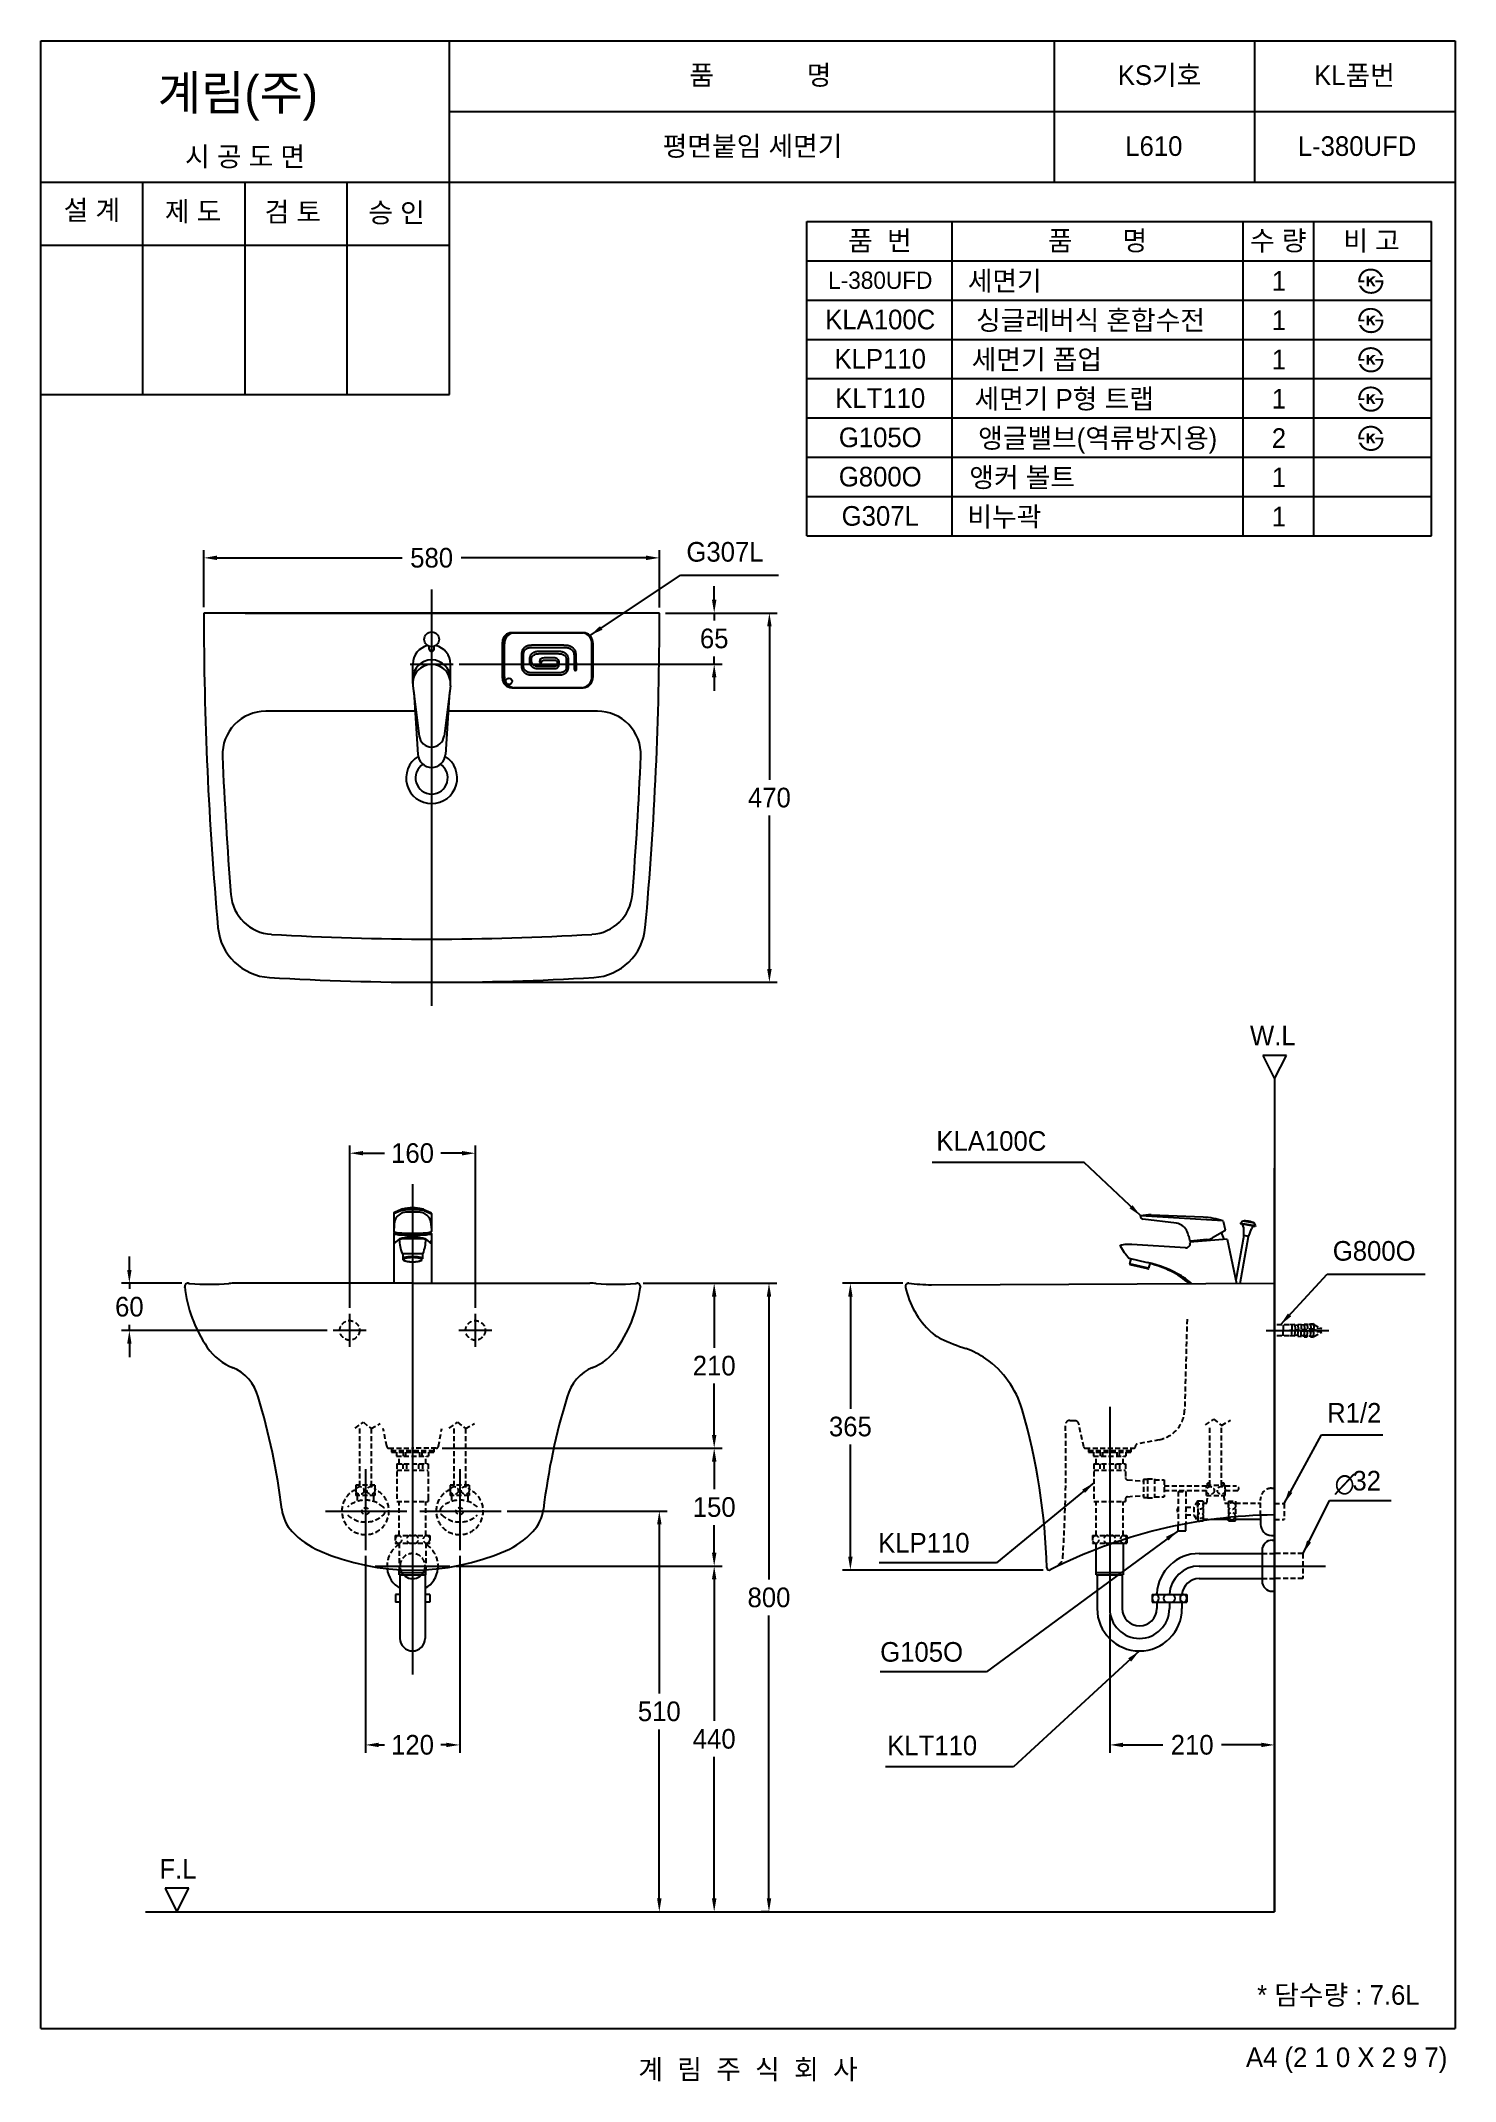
# Model space of a CAD drawing. Header units: millimetres. Extents: x 0 to 1800, y -67 to 2530.
import ezdxf
from ezdxf.enums import TextEntityAlignment as Align
from ezdxf.lldxf.tags import DXFTag

# ---------------------------------------------------------------- set-up
doc = ezdxf.new("R2010")
doc.units = ezdxf.units.MM
doc.linetypes.add('DASHED2', pattern=[9.525, 6.35, -3.175])
for name, color, linetype in [('TEXT', 7, 'Continuous'), ('내부선 및 부속', 4, 'Continuous'), ('도각라인', 7, 'Continuous'), ('외형선', 3, 'Continuous'), ('점선', 6, 'DASHED2'), ('중심선', 1, 'DASHED'), ('치수선', 7, 'Continuous')]:
    doc.layers.add(name, color=color, linetype=linetype)
doc.styles.add('____', font='')
doc.styles.add('타이틀', font='H2GTRM.TTF', dxfattribs={"height": 25})
doc.styles.get('____').set_extended_font_data('굴림')
tags = doc.linetypes.add('DASHDOT', pattern=[70, 31, -13, 13, -13]).pattern_tags.tags
tags[10:11] = [DXFTag(74, 4), DXFTag(75, 0), DXFTag(340, '0'), DXFTag(46, 0.0), DXFTag(50, 0.0), DXFTag(44, 0.0), DXFTag(45, 0.0)]
tags[8:9] = [DXFTag(74, 4), DXFTag(75, 0), DXFTag(340, '0'), DXFTag(46, 0.0), DXFTag(50, 0.0), DXFTag(44, 0.0), DXFTag(45, 0.0)]
tags[6:7] = [DXFTag(74, 4), DXFTag(75, 0), DXFTag(340, '0'), DXFTag(46, 0.0), DXFTag(50, 0.0), DXFTag(44, 0.0), DXFTag(45, 0.0)]
tags[4:5] = [DXFTag(74, 4), DXFTag(75, 0), DXFTag(340, '0'), DXFTag(46, 0.0), DXFTag(50, 0.0), DXFTag(44, 0.0), DXFTag(45, 0.0)]
tags = doc.linetypes.add('DASHED', pattern=[25.72, 12.86, -12.86]).pattern_tags.tags
tags[6:7] = [DXFTag(74, 4), DXFTag(75, 0), DXFTag(340, '0'), DXFTag(46, 0.0), DXFTag(50, 0.0), DXFTag(44, 0.0), DXFTag(45, 0.0)]
tags[4:5] = [DXFTag(74, 4), DXFTag(75, 0), DXFTag(340, '0'), DXFTag(46, 0.0), DXFTag(50, 0.0), DXFTag(44, 0.0), DXFTag(45, 0.0)]
doc.dimstyles.new('MSADIM', dxfattribs={"dimtxt": 33, "dimasz": 17, "dimexe": 10, "dimexo": 7.5, "dimgap": 10, "dimtad": 0, "dimtih": 1, "dimtoh": 1, "dimdec": 0, "dimzin": 1, "dimdsep": 46, "dimtxsty": '____', "dimcen": 11.25, "dimadec": 0, "dimazin": 0, "dimtfac": 1, "dimtdec": 0, "dimtix": 1, "dimtmove": 0, "dimatfit": 3, "dimfxl": 0, "dimtolj": 1, "dimtzin": 1, "dimarcsym": 0})

msp = doc.modelspace()

# ---------------------------------------------------------------- texts
at = {"layer": 'TEXT', "style": '타이틀'}
for s, height, p in [('품             명', 25, (915.7, 2486.4)), ('KS기호', 25, (1423.8, 2486.3)), ('KL품번', 25, (1671.8, 2486.1)), ('시 공 도 면', 25, (259.9, 2382.7)), ('평면붙임 세면기', 25, (905.8, 2396)), ('L610', 25, (1416.5, 2396)), ('L-380UFD', 25, (1675.1, 2396)), ('설 계', 25, (65, 2314.6)), ('제 도', 25, (193.8, 2312.9)), ('검 토', 25, (320.8, 2312.3)), ('승 인', 25, (452.7, 2311.4)), ('품  번', 25, (1067.9, 2275.7)), ('품       명', 25, (1344.8, 2275.7)), ('수 량', 25, (1574.8, 2275.7)), ('비 고', 25, (1693.6, 2275.7)), ('L-380UFD', 22, (1068.3, 2225.3)), ('세면기', 25, (1226.7, 2224.4)), ('1', 25, (1575.7, 2224.4)), ('KLA100C', 25, (1068.3, 2175.3)), ('싱글레버식 혼합수전', 25, (1335.9, 2174.4)), ('1', 25, (1575.7, 2174.4)), ('KLP110', 25, (1068.3, 2125.3)), ('세면기 폽업', 25, (1267.6, 2124.4)), ('1', 25, (1575.7, 2124.4)), ('KLT110', 25, (1068.3, 2075.3)), ('세면기 P형 트랩', 25, (1302.4, 2074.4)), ('1', 25, (1575.7, 2074.4)), ('G105O', 25, (1068.3, 2025.3)), ('앵글밸브(역류방지용)', 25, (1345, 2024.4)), ('2', 25, (1575.7, 2024.4)), ('G800O', 25, (1068.3, 1975.3)), ('앵커 볼트', 25, (1249, 1974.4)), ('1', 25, (1575.7, 1974.4)), ('G307L', 25, (1068.3, 1925.3)), ('비누곽', 25, (1226.2, 1924.4)), ('1', 25, (1575.7, 1924.4)), ('* 담수량 : 7.6L', 25, (1651.3, 42.9)), ('계  림  주  식  회  사', 25, (900, -51.7))]:
    msp.add_text(s, height=height, dxfattribs=at).set_placement(p, align=Align.MIDDLE_CENTER)
msp.add_text('계림(주)', height=44, dxfattribs=at).set_placement((148.7, 2441.8))
for s, p in [('W.L', (1567.9, 1264)), ('F.L', (174.6, 203.4))]:
    msp.add_text(s, height=25, dxfattribs=at).set_placement(p, align=Align.MIDDLE)
msp.add_text('A4 (2 1 0 X 2 9 7)', height=25, dxfattribs=at).set_placement((1790, -36.5), align=Align.MIDDLE_RIGHT)
at = {"layer": 'TEXT', "char_height": 25, "width": 380.447, "attachment_point": 1, "line_spacing_factor": 0.963855, "style": '타이틀'}
for s, insert in [('\\A1;G307L', (821.6, 1892.1)), ('\\A1;KLA100C', (1139.7, 1142.3)), ('\\A1;G800O', (1644.2, 1002.4)), ('\\A1;R1/2', (1637, 796.3)), ('\\A1;KLP110', (1065.6, 630.9)), ('\\A1;G105O', (1068.2, 492)), ('\\A1;KLT110', (1077.1, 372.9))]:
    msp.add_mtext(s, dxfattribs=dict(at, insert=insert))
at = {"layer": '치수선'}
for s, style, p in [('∅', '____', (1646.6, 680.9)), ('32', '타이틀', (1669.2, 684.9))]:
    msp.add_text(s, height=25, dxfattribs=dict(at, style=style)).set_placement(p)

# ---------------------------------------------------------------- blocks, each defined once
blk = doc.blocks.new('*D3')
at = {"layer": '치수선', "color": 0, "linetype": 'Continuous', "lineweight": -2}
for p, q in [((207.4, 1809.2), (207.4, 1881.9)), ((224.4, 1871.9), (460, 1871.9)), ((770.4, 1871.9), (534.8, 1871.9)), ((787.4, 1808.8), (787.4, 1881.9))]:
    blk.add_line(p, q, dxfattribs=at)
at = {"layer": '치수선', "color": 0, "linetype": 'Continuous'}
for points in [[(224.4, 1874.8), (224.4, 1869.1), (207.4, 1871.9)], [(770.4, 1874.8), (770.4, 1869.1), (787.4, 1871.9)]]:
    blk.add_solid(points, dxfattribs=at)
at = {"layer": '치수선', "color": 0, "linetype": 'Continuous', "insert": (497.4, 1871.9), "char_height": 25, "attachment_point": 5, "style": '____'}
blk.add_mtext('\\A1;580', dxfattribs=at)
blk = doc.blocks.new('*D4')
at = {"layer": '치수선', "color": 0, "linetype": 'Continuous', "lineweight": -2}
for p, q in [((857, 1818.7), (857, 1835.7)), ((794.9, 1801.7), (867, 1801.7)), ((857, 1801.7), (857, 1792)), ((857, 1736.7), (857, 1746.4)), ((532.4, 1736.7), (867, 1736.7)), ((857, 1719.7), (857, 1702.7))]:
    blk.add_line(p, q, dxfattribs=at)
at = {"layer": '치수선', "color": 0, "linetype": 'Continuous'}
for points in [[(854.1, 1818.7), (859.8, 1818.7), (857, 1801.7)], [(854.1, 1719.7), (859.8, 1719.7), (857, 1736.7)]]:
    blk.add_solid(points, dxfattribs=at)
at = {"layer": '치수선', "color": 0, "linetype": 'Continuous', "insert": (857, 1769.2), "char_height": 25, "attachment_point": 5, "style": '____'}
blk.add_mtext('\\A1;65', dxfattribs=at)
blk = doc.blocks.new('*D5')
at = {"layer": '치수선', "color": 0, "linetype": 'Continuous', "lineweight": -2}
for p, q in [((794.9, 1801.7), (937.2, 1801.7)), ((927.2, 1784.7), (927.2, 1589.6)), ((927.2, 1348.7), (927.2, 1543.9)), ((504.9, 1331.7), (937.2, 1331.7))]:
    blk.add_line(p, q, dxfattribs=at)
at = {"layer": '치수선', "color": 0, "linetype": 'Continuous'}
for points in [[(924.4, 1784.7), (930.1, 1784.7), (927.2, 1801.7)], [(924.4, 1348.7), (930.1, 1348.7), (927.2, 1331.7)]]:
    blk.add_solid(points, dxfattribs=at)
at = {"layer": '치수선', "color": 0, "linetype": 'Continuous', "insert": (927.2, 1566.7), "char_height": 25, "attachment_point": 5, "style": '____'}
blk.add_mtext('\\A1;470', dxfattribs=at)
blk = doc.blocks.new('*D6')
at = {"layer": '치수선', "color": 0, "linetype": 'Continuous', "lineweight": -2}
for p, q in [((393.1, 917.2), (393.1, 1124.2)), ((553.1, 917.2), (553.1, 1124.2)), ((410.1, 1114.2), (437.2, 1114.2)), ((536.1, 1114.2), (509.1, 1114.2))]:
    blk.add_line(p, q, dxfattribs=at)
at = {"layer": '치수선', "color": 0, "linetype": 'Continuous'}
for points in [[(410.1, 1117), (410.1, 1111.4), (393.1, 1114.2)], [(536.1, 1117), (536.1, 1111.4), (553.1, 1114.2)]]:
    blk.add_solid(points, dxfattribs=at)
at = {"layer": '치수선', "color": 0, "linetype": 'Continuous', "insert": (473.1, 1114.2), "char_height": 25, "attachment_point": 5, "style": '____'}
blk.add_mtext('\\A1;160', dxfattribs=at)
blk = doc.blocks.new('*D7')
at = {"layer": '치수선', "color": 0, "linetype": 'Continuous', "lineweight": -2}
for p, q in [((112.7, 965.7), (112.7, 982.7)), ((179.6, 948.7), (102.7, 948.7)), ((112.7, 948.7), (112.7, 941.5)), ((364.6, 888.7), (102.7, 888.7)), ((112.7, 888.7), (112.7, 895.9)), ((112.7, 871.7), (112.7, 854.7))]:
    blk.add_line(p, q, dxfattribs=at)
at = {"layer": '치수선', "color": 0, "linetype": 'Continuous'}
for points in [[(109.9, 965.7), (115.5, 965.7), (112.7, 948.7)], [(109.9, 871.7), (115.5, 871.7), (112.7, 888.7)]]:
    blk.add_solid(points, dxfattribs=at)
at = {"layer": '치수선', "color": 0, "linetype": 'Continuous', "insert": (112.7, 918.7), "char_height": 25, "attachment_point": 5, "style": '____'}
blk.add_mtext('\\A1;60', dxfattribs=at)
blk = doc.blocks.new('*D8')
at = {"layer": '치수선', "color": 0, "linetype": 'Continuous', "lineweight": -2}
for p, q in [((766.6, 948.7), (867, 948.7)), ((857, 931.7), (857, 866.6)), ((857, 755.7), (857, 820.9)), ((510.7, 738.7), (867, 738.7))]:
    blk.add_line(p, q, dxfattribs=at)
at = {"layer": '치수선', "color": 0, "linetype": 'Continuous'}
for points in [[(854.1, 931.7), (859.8, 931.7), (857, 948.7)], [(854.1, 755.7), (859.8, 755.7), (857, 738.7)]]:
    blk.add_solid(points, dxfattribs=at)
at = {"layer": '치수선', "color": 0, "linetype": 'Continuous', "insert": (857, 843.7), "char_height": 25, "attachment_point": 5, "style": '____'}
blk.add_mtext('\\A1;210', dxfattribs=at)
blk = doc.blocks.new('*D9')
at = {"layer": '치수선', "color": 0, "linetype": 'Continuous', "lineweight": -2}
for p, q in [((510.7, 738.7), (867, 738.7)), ((857, 721.7), (857, 686.6)), ((857, 605.7), (857, 640.9)), ((528.1, 588.7), (867, 588.7))]:
    blk.add_line(p, q, dxfattribs=at)
at = {"layer": '치수선', "color": 0, "linetype": 'Continuous'}
for points in [[(854.1, 721.7), (859.8, 721.7), (857, 738.7)], [(854.1, 605.7), (859.8, 605.7), (857, 588.7)]]:
    blk.add_solid(points, dxfattribs=at)
at = {"layer": '치수선', "color": 0, "linetype": 'Continuous', "insert": (857, 663.7), "char_height": 25, "attachment_point": 5, "style": '____'}
blk.add_mtext('\\A1;150', dxfattribs=at)
blk = doc.blocks.new('*D10')
at = {"layer": '치수선', "color": 0, "linetype": 'Continuous', "lineweight": -2}
for p, q in [((528.1, 588.7), (867, 588.7)), ((857, 571.7), (857, 391.6)), ((857, 165.7), (857, 345.9)), ((845.2, 148.7), (867, 148.7))]:
    blk.add_line(p, q, dxfattribs=at)
at = {"layer": '치수선', "color": 0, "linetype": 'Continuous'}
for points in [[(854.1, 571.7), (859.8, 571.7), (857, 588.7)], [(854.1, 165.7), (859.8, 165.7), (857, 148.7)]]:
    blk.add_solid(points, dxfattribs=at)
at = {"layer": '치수선', "color": 0, "linetype": 'Continuous', "insert": (857, 368.7), "char_height": 25, "attachment_point": 5, "style": '____'}
blk.add_mtext('\\A1;440', dxfattribs=at)
blk = doc.blocks.new('*D11')
at = {"layer": '치수선', "color": 0, "linetype": 'Continuous', "lineweight": -2}
for p, q in [((766.6, 948.7), (936.7, 948.7)), ((926.7, 931.7), (926.7, 571.5)), ((926.7, 165.7), (926.7, 525.9)), ((926, 148.7), (916.7, 148.7))]:
    blk.add_line(p, q, dxfattribs=at)
at = {"layer": '치수선', "color": 0, "linetype": 'Continuous'}
for points in [[(923.9, 931.7), (929.5, 931.7), (926.7, 948.7)], [(923.9, 165.7), (929.5, 165.7), (926.7, 148.7)]]:
    blk.add_solid(points, dxfattribs=at)
at = {"layer": '치수선', "color": 0, "linetype": 'Continuous', "insert": (926.7, 548.7), "char_height": 25, "attachment_point": 5, "style": '____'}
blk.add_mtext('\\A1;800', dxfattribs=at)
blk = doc.blocks.new('*D12')
at = {"layer": '치수선', "color": 0, "linetype": 'Continuous', "lineweight": -2}
for p, q in [((593.4, 658.7), (797.1, 658.7)), ((787.1, 641.7), (787.1, 426.6)), ((787.1, 165.7), (787.1, 380.9)), ((783.4, 148.7), (797.1, 148.7))]:
    blk.add_line(p, q, dxfattribs=at)
at = {"layer": '치수선', "color": 0, "linetype": 'Continuous'}
for points in [[(784.3, 641.7), (790, 641.7), (787.1, 658.7)], [(784.3, 165.7), (790, 165.7), (787.1, 148.7)]]:
    blk.add_solid(points, dxfattribs=at)
at = {"layer": '치수선', "color": 0, "linetype": 'Continuous', "insert": (787.1, 403.7), "char_height": 25, "attachment_point": 5, "style": '____'}
blk.add_mtext('\\A1;510', dxfattribs=at)
blk = doc.blocks.new('*D13')
at = {"layer": '치수선', "color": 0, "linetype": 'Continuous', "lineweight": -2}
for p, q in [((413.1, 601.6), (413.1, 351.1)), ((533.1, 601.6), (533.1, 351.1)), ((430.1, 361.1), (437.2, 361.1)), ((516.1, 361.1), (509.1, 361.1))]:
    blk.add_line(p, q, dxfattribs=at)
at = {"layer": '치수선', "color": 0, "linetype": 'Continuous'}
for points in [[(430.1, 363.9), (430.1, 358.3), (413.1, 361.1)], [(516.1, 363.9), (516.1, 358.3), (533.1, 361.1)]]:
    blk.add_solid(points, dxfattribs=at)
at = {"layer": '치수선', "color": 0, "linetype": 'Continuous', "insert": (473.1, 361.1), "char_height": 25, "attachment_point": 5, "style": '____'}
blk.add_mtext('\\A1;120', dxfattribs=at)
blk = doc.blocks.new('*D1')
at = {"layer": '치수선', "color": 0, "linetype": 'Continuous', "lineweight": -2}
for p, q in [((1097, 948.7), (1020.3, 948.7)), ((1030.3, 931.7), (1030.3, 789)), ((1030.3, 600.6), (1030.3, 743.3)), ((1275.7, 583.6), (1020.3, 583.6))]:
    blk.add_line(p, q, dxfattribs=at)
at = {"layer": '치수선', "color": 0, "linetype": 'Continuous'}
for points in [[(1027.5, 931.7), (1033.1, 931.7), (1030.3, 948.7)], [(1027.5, 600.6), (1033.1, 600.6), (1030.3, 583.6)]]:
    blk.add_solid(points, dxfattribs=at)
at = {"layer": '치수선', "color": 0, "linetype": 'Continuous', "insert": (1030.3, 766.2), "char_height": 25, "attachment_point": 5, "style": '____'}
blk.add_mtext('\\A1;365', dxfattribs=at)
blk = doc.blocks.new('*D2')
at = {"layer": '치수선', "color": 0, "linetype": 'Continuous', "lineweight": -2}
for p, q in [((1360.3, 527.2), (1360.3, 351.1)), ((1377.3, 361.1), (1428, 361.1)), ((1553.2, 361.1), (1502.6, 361.1)), ((1570.2, 362.8), (1570.2, 351.1))]:
    blk.add_line(p, q, dxfattribs=at)
at = {"layer": '치수선', "color": 0, "linetype": 'Continuous'}
for points in [[(1377.3, 363.9), (1377.3, 358.3), (1360.3, 361.1)], [(1553.2, 363.9), (1553.2, 358.3), (1570.2, 361.1)]]:
    blk.add_solid(points, dxfattribs=at)
at = {"layer": '치수선', "color": 0, "linetype": 'Continuous', "insert": (1465.3, 361.1), "char_height": 25, "attachment_point": 5, "style": '____'}
blk.add_mtext('\\A1;210', dxfattribs=at)

# ---------------------------------------------------------------- dimensions: what is measured, and where the dimension line sits
at = {"layer": '치수선', "linetype": 'Continuous'}
for base, p1, p2, picture, middle in [((787.4, 1871.9), (207.4, 1801.7), (787.4, 1801.3), '*D3', (497.4, 1871.9)), ((553.1, 1114.2), (393.1, 909.7), (553.1, 909.7), '*D6', (473.1, 1114.2)), ((533.1, 361.1), (413.1, 609.1), (533.1, 609.1), '*D13', (473.1, 361.1))]:
    dim = msp.add_linear_dim(base=base, p1=p1, p2=p2, dimstyle='MSADIM', override={"dimtxt": 25}, dxfattribs=at)
    dim.commit()
    dim.dimension.update_dxf_attribs({"geometry": picture, "text_midpoint": middle, "dimtype": 160})
for base, p1, p2, picture, middle in [((857, 1801.7), (524.9, 1736.7), (787.4, 1801.7), '*D4', (857, 1769.2)), ((927.2, 1331.7), (787.4, 1801.7), (497.4, 1331.7), '*D5', (927.2, 1566.7)), ((112.7, 948.7), (372.1, 888.7), (187.1, 948.7), '*D7', (112.7, 918.7)), ((926.7, 148.7), (759.1, 948.7), (933.5, 148.7), '*D11', (926.7, 548.7)), ((1030.3, 583.6), (1104.5, 948.7), (1283.2, 583.6), '*D1', (1030.3, 766.2)), ((787.1, 148.7), (585.9, 658.7), (775.9, 148.7), '*D12', (787.1, 403.7))]:
    dim = msp.add_linear_dim(base=base, p1=p1, p2=p2, angle=90, dimstyle='MSADIM', override={"dimtxt": 25}, dxfattribs=at)
    dim.commit()
    dim.dimension.update_dxf_attribs({"geometry": picture, "text_midpoint": middle, "dimtype": 160})
for base, p1, p2, picture, middle in [((857, 738.7), (759.1, 948.7), (503.2, 738.7), '*D8', (857, 843.7)), ((857, 588.7), (503.2, 738.7), (520.6, 588.7), '*D9', (857, 663.7)), ((857, 148.7), (520.6, 588.7), (837.7, 148.7), '*D10', (857, 368.7))]:
    dim = msp.add_linear_dim(base=base, p1=p1, p2=p2, angle=90, dimstyle='MSADIM', override={"dimtxt": 25}, dxfattribs=at)
    dim.commit()
    dim.dimension.update_dxf_attribs({"geometry": picture, "text_midpoint": middle})
dim = msp.add_linear_dim(base=(1570.2, 361.1), p1=(1360.3, 534.7), p2=(1570.2, 370.3), dimstyle='MSADIM', override={"dimtxt": 25}, dxfattribs=at)
dim.commit()
dim.dimension.update_dxf_attribs({"geometry": '*D2', "text_midpoint": (1465.3, 361.1)})

# ---------------------------------------------------------------- hatches: boundary and pattern name
at = {"layer": 'TEXT'}
for points in [[(1676.6, 2222.8), (1676.6, 2223.2), (1676.6, 2223.6), (1676.5, 2224), (1676.6, 2224.4), (1676.6, 2224.8), (1676.6, 2225.2), (1676.6, 2225.6), (1676.7, 2226), (1676.7, 2226.4), (1676.8, 2226.8), (1676.8, 2227.2), (1676.9, 2227.6), (1677, 2228), (1677.1, 2228.4), (1677.2, 2228.8), (1677.3, 2229.1), (1677.4, 2229.5), (1677.5, 2229.9), (1677.7, 2230.3), (1677.8, 2230.6), (1678, 2231), (1678.1, 2231.4), (1678.3, 2231.7), (1678.5, 2232.1), (1678.7, 2232.4), (1678.9, 2232.7), (1679.1, 2233.1), (1679.3, 2233.4), (1679.5, 2233.7), (1679.7, 2234), (1680, 2234.3), (1680.5, 2234.9), (1680.8, 2235.2), (1681, 2235.5), (1681.3, 2235.8), (1681.6, 2236.1), (1681.9, 2236.4), (1682.2, 2236.6), (1682.5, 2236.9), (1682.8, 2237.1), (1683.2, 2237.4), (1683.5, 2237.6), (1683.8, 2237.8), (1684.2, 2238), (1684.5, 2238.2), (1684.9, 2238.4), (1685.2, 2238.6), (1685.7, 2238.7), (1686.1, 2238.9), (1686.5, 2239.1), (1686.9, 2239.2), (1687.3, 2239.4), (1687.8, 2239.5), (1688.2, 2239.6), (1688.6, 2239.7), (1689.1, 2239.8), (1689.5, 2239.9), (1690, 2239.9), (1690.5, 2240), (1691, 2240), (1691.4, 2240.1), (1691.9, 2240.1), (1692.4, 2240.1), (1693.2, 2240.1), (1693.6, 2240.1), (1693.9, 2240), (1694.3, 2240), (1694.7, 2240), (1695, 2239.9), (1695.4, 2239.9), (1695.7, 2239.8), (1696.1, 2239.7), (1696.4, 2239.7), (1696.8, 2239.6), (1697.1, 2239.5), (1697.4, 2239.4), (1697.8, 2239.3), (1698.1, 2239.2), (1698.4, 2239.1), (1698.7, 2239), (1699, 2238.9), (1699.4, 2238.7), (1699.7, 2238.6), (1700, 2238.5), (1700.3, 2238.3), (1700.6, 2238.2), (1700.8, 2238), (1701.1, 2237.8), (1701.4, 2237.7), (1701.7, 2237.5), (1702, 2237.3), (1702.2, 2237.1), (1702.5, 2236.9), (1702.8, 2236.7), (1703.2, 2236.4), (1703.6, 2236), (1704, 2235.6), (1704.4, 2235.2), (1704.8, 2234.8), (1705.1, 2234.4), (1705.5, 2234), (1705.8, 2233.6), (1706.1, 2233.1), (1706.4, 2232.6), (1706.7, 2232.2), (1707, 2231.7), (1707.3, 2231.1), (1707.5, 2230.6), (1707.8, 2230.1), (1708, 2229.5), (1708, 2229.5), (1704.9, 2229.5), (1704.9, 2229.5), (1704.8, 2229.7), (1704.8, 2229.9), (1704.7, 2230.1), (1704.6, 2230.2), (1704.6, 2230.4), (1704.5, 2230.6), (1704.4, 2230.7), (1704.3, 2230.9), (1704.2, 2231.1), (1704.1, 2231.2), (1704, 2231.4), (1703.9, 2231.6), (1703.8, 2231.7), (1703.7, 2231.9), (1703.6, 2232.1), (1703.5, 2232.2), (1703.3, 2232.4), (1703.2, 2232.6), (1702.9, 2232.9), (1702.7, 2233.2), (1702.4, 2233.5), (1702.1, 2233.8), (1701.7, 2234.1), (1701.4, 2234.4), (1701, 2234.7), (1700.8, 2234.9), (1700.6, 2235.1), (1700.3, 2235.2), (1700.1, 2235.4), (1699.9, 2235.5), (1699.6, 2235.7), (1699.4, 2235.8), (1699.1, 2236), (1698.9, 2236.1), (1698.6, 2236.2), (1698.4, 2236.4), (1698.1, 2236.5), (1697.9, 2236.6), (1697.6, 2236.7), (1697.4, 2236.8), (1697.1, 2236.9), (1696.8, 2237), (1696.6, 2237), (1696.3, 2237.1), (1696.1, 2237.2), (1695.8, 2237.3), (1695.5, 2237.3), (1695.2, 2237.4), (1695, 2237.4), (1694.7, 2237.5), (1694.4, 2237.5), (1694.1, 2237.5), (1693.8, 2237.6), (1693.6, 2237.6), (1693.3, 2237.6), (1693, 2237.6), (1692.7, 2237.6), (1692.3, 2237.6), (1692, 2237.6), (1691.7, 2237.6), (1691.3, 2237.5), (1691, 2237.5), (1690.7, 2237.5), (1690.3, 2237.4), (1690, 2237.4), (1689.7, 2237.3), (1689.4, 2237.3), (1689.1, 2237.2), (1688.8, 2237.1), (1688.5, 2237), (1688.2, 2237), (1687.9, 2236.9), (1687.6, 2236.8), (1687.3, 2236.7), (1687, 2236.5), (1686.7, 2236.4), (1686.5, 2236.3), (1686.2, 2236.2), (1685.9, 2236), (1685.6, 2235.9), (1685.4, 2235.7), (1685.1, 2235.6), (1684.9, 2235.4), (1684.6, 2235.2), (1684.4, 2235), (1684.1, 2234.9), (1683.9, 2234.7), (1683.7, 2234.5), (1683.4, 2234.3), (1683.2, 2234), (1683, 2233.8), (1682.7, 2233.6), (1682.5, 2233.4), (1682.3, 2233.1), (1682.1, 2232.9), (1681.9, 2232.6), (1681.7, 2232.4), (1681.6, 2232.1), (1681.4, 2231.9), (1681.2, 2231.6), (1681.1, 2231.4), (1680.9, 2231.1), (1680.8, 2230.8), (1680.6, 2230.5), (1680.5, 2230.3), (1680.4, 2230), (1680.3, 2229.7), (1680.2, 2229.4), (1680, 2229.1), (1680, 2228.8), (1679.9, 2228.5), (1679.8, 2228.2), (1679.7, 2227.8), (1679.6, 2227.5), (1679.6, 2227.2), (1679.5, 2226.9), (1679.5, 2226.5), (1679.4, 2226.2), (1679.4, 2225.8), (1679.4, 2225.5), (1679.3, 2225.1), (1679.3, 2225.1), (1684.5, 2225.1), (1684.5, 2225.1), (1684.5, 2225.1), (1684.5, 2222.8), (1684.5, 2222.8), (1684.5, 2222.8), (1676.6, 2222.8)], [(1708.7, 2225.1), (1708.8, 2224.7), (1708.7, 2224.3), (1708.7, 2223.8), (1708.7, 2223.4), (1708.7, 2223), (1708.6, 2222.5), (1708.6, 2222.1), (1708.5, 2221.7), (1708.5, 2221.3), (1708.4, 2220.9), (1708.3, 2220.4), (1708.2, 2220), (1708.1, 2219.6), (1708, 2219.2), (1707.8, 2218.8), (1707.7, 2218.4), (1707.6, 2218), (1707.4, 2217.6), (1707.3, 2217.3), (1707.1, 2216.9), (1706.9, 2216.5), (1706.7, 2216.2), (1706.6, 2215.8), (1706.4, 2215.5), (1706.2, 2215.1), (1705.9, 2214.8), (1705.7, 2214.5), (1705.5, 2214.2), (1705.3, 2213.8), (1705, 2213.5), (1704.8, 2213.2), (1704.5, 2212.9), (1704.2, 2212.6), (1704, 2212.4), (1703.7, 2212.1), (1703.4, 2211.8), (1703.1, 2211.6), (1702.8, 2211.3), (1702.5, 2211.1), (1702.2, 2210.8), (1701.9, 2210.6), (1701.6, 2210.4), (1701.2, 2210.2), (1700.9, 2210), (1700.6, 2209.8), (1700.2, 2209.6), (1699.9, 2209.4), (1699.5, 2209.3), (1699.2, 2209.1), (1698.8, 2209), (1698.4, 2208.8), (1698, 2208.7), (1697.7, 2208.6), (1697.3, 2208.5), (1696.9, 2208.4), (1696.5, 2208.3), (1696.1, 2208.2), (1695.7, 2208.1), (1695.3, 2208.1), (1694.9, 2208), (1694.5, 2208), (1694.1, 2208), (1693.7, 2207.9), (1693.3, 2207.9), (1692.6, 2207.9), (1692, 2208), (1691.3, 2208), (1690.7, 2208.1), (1690.1, 2208.2), (1689.8, 2208.2), (1689.5, 2208.3), (1689.2, 2208.3), (1688.9, 2208.4), (1688.6, 2208.5), (1688.3, 2208.6), (1688, 2208.6), (1687.7, 2208.7), (1687.4, 2208.8), (1687.1, 2208.9), (1686.8, 2209), (1686.6, 2209.1), (1686.3, 2209.2), (1686, 2209.4), (1685.7, 2209.5), (1685.5, 2209.6), (1685.2, 2209.7), (1684.9, 2209.9), (1684.7, 2210), (1684.4, 2210.2), (1684.1, 2210.3), (1683.6, 2210.7), (1683.4, 2210.8), (1683.1, 2211), (1682.8, 2211.2), (1682.6, 2211.4), (1682.4, 2211.6), (1682.1, 2211.8), (1681.9, 2212), (1681.6, 2212.2), (1681.4, 2212.5), (1681.2, 2212.7), (1681, 2212.9), (1680.8, 2213.1), (1680.5, 2213.4), (1680.3, 2213.6), (1680.1, 2213.9), (1679.9, 2214.1), (1679.7, 2214.4), (1679.6, 2214.6), (1679.4, 2214.9), (1679.2, 2215.2), (1679, 2215.5), (1678.8, 2215.7), (1678.7, 2216), (1678.5, 2216.3), (1678.3, 2216.6), (1678.2, 2216.9), (1678, 2217.2), (1677.8, 2217.8), (1677.5, 2218.5), (1677.5, 2218.5), (1680.4, 2218.5), (1680.4, 2218.5), (1680.7, 2218.1), (1680.9, 2217.6), (1681.1, 2217.2), (1681.4, 2216.9), (1681.6, 2216.5), (1681.9, 2216.1), (1682.1, 2215.8), (1682.4, 2215.4), (1682.7, 2215.1), (1682.9, 2214.8), (1683.2, 2214.5), (1683.5, 2214.2), (1683.8, 2213.9), (1684.1, 2213.6), (1684.4, 2213.3), (1684.7, 2213.1), (1684.9, 2212.9), (1685.2, 2212.7), (1685.4, 2212.6), (1685.6, 2212.4), (1685.9, 2212.3), (1686.1, 2212.1), (1686.3, 2212), (1686.6, 2211.9), (1686.8, 2211.7), (1687.1, 2211.6), (1687.3, 2211.5), (1687.6, 2211.4), (1687.9, 2211.3), (1688.1, 2211.2), (1688.4, 2211.1), (1688.7, 2211), (1688.9, 2211), (1689.2, 2210.9), (1689.5, 2210.8), (1689.8, 2210.8), (1690, 2210.7), (1690.3, 2210.7), (1690.6, 2210.6), (1690.9, 2210.6), (1691.2, 2210.6), (1691.5, 2210.5), (1691.8, 2210.5), (1692.1, 2210.5), (1692.4, 2210.5), (1692.7, 2210.5), (1693, 2210.5), (1693.9, 2210.5), (1694.1, 2210.6), (1694.4, 2210.6), (1694.7, 2210.6), (1694.9, 2210.6), (1695.2, 2210.7), (1695.5, 2210.7), (1695.7, 2210.8), (1696, 2210.8), (1696.3, 2210.9), (1696.5, 2210.9), (1696.8, 2211), (1697, 2211.1), (1697.3, 2211.2), (1697.5, 2211.2), (1697.8, 2211.3), (1698, 2211.4), (1698.3, 2211.5), (1698.5, 2211.6), (1698.8, 2211.8), (1699, 2211.9), (1699.2, 2212), (1699.5, 2212.1), (1699.7, 2212.3), (1699.9, 2212.4), (1700.2, 2212.6), (1700.4, 2212.7), (1700.6, 2212.9), (1700.9, 2213), (1701.1, 2213.2), (1701.3, 2213.4), (1701.6, 2213.6), (1701.8, 2213.8), (1702, 2214), (1702.3, 2214.3), (1702.5, 2214.5), (1702.7, 2214.8), (1702.9, 2215), (1703.2, 2215.3), (1703.3, 2215.5), (1703.5, 2215.8), (1703.7, 2216), (1703.9, 2216.3), (1704.1, 2216.6), (1704.2, 2216.9), (1704.4, 2217.2), (1704.5, 2217.4), (1704.7, 2217.7), (1704.8, 2218), (1704.9, 2218.3), (1705.1, 2218.7), (1705.2, 2219), (1705.3, 2219.3), (1705.4, 2219.6), (1705.5, 2220), (1705.6, 2220.3), (1705.6, 2220.6), (1705.7, 2221), (1705.8, 2221.3), (1705.8, 2221.7), (1705.9, 2222.1), (1705.9, 2222.4), (1705.9, 2222.8), (1705.9, 2222.8), (1698.5, 2222.8), (1698.5, 2222.8), (1698.5, 2222.8), (1698.5, 2225.1), (1698.5, 2225.1), (1698.5, 2225.1), (1708.7, 2225.1)], [(1690.3, 2225.8), (1695.1, 2230.2), (1699, 2230.2), (1693.6, 2225.2), (1698.7, 2217.7), (1695.3, 2217.7), (1691.7, 2223.4), (1690.3, 2222.2), (1690.3, 2217.7), (1687.4, 2217.7), (1687.4, 2230.3), (1690.3, 2230.3)], [(1676.6, 2172.8), (1676.6, 2173.2), (1676.6, 2173.6), (1676.5, 2174), (1676.6, 2174.4), (1676.6, 2174.8), (1676.6, 2175.2), (1676.6, 2175.6), (1676.7, 2176), (1676.7, 2176.4), (1676.8, 2176.8), (1676.8, 2177.2), (1676.9, 2177.6), (1677, 2178), (1677.1, 2178.4), (1677.2, 2178.8), (1677.3, 2179.1), (1677.4, 2179.5), (1677.5, 2179.9), (1677.7, 2180.3), (1677.8, 2180.6), (1678, 2181), (1678.1, 2181.4), (1678.3, 2181.7), (1678.5, 2182.1), (1678.7, 2182.4), (1678.9, 2182.7), (1679.1, 2183.1), (1679.3, 2183.4), (1679.5, 2183.7), (1679.7, 2184), (1680, 2184.3), (1680.5, 2184.9), (1680.8, 2185.2), (1681, 2185.5), (1681.3, 2185.8), (1681.6, 2186.1), (1681.9, 2186.4), (1682.2, 2186.6), (1682.5, 2186.9), (1682.8, 2187.1), (1683.2, 2187.4), (1683.5, 2187.6), (1683.8, 2187.8), (1684.2, 2188), (1684.5, 2188.2), (1684.9, 2188.4), (1685.2, 2188.6), (1685.7, 2188.7), (1686.1, 2188.9), (1686.5, 2189.1), (1686.9, 2189.2), (1687.3, 2189.4), (1687.8, 2189.5), (1688.2, 2189.6), (1688.6, 2189.7), (1689.1, 2189.8), (1689.5, 2189.9), (1690, 2189.9), (1690.5, 2190), (1691, 2190), (1691.4, 2190.1), (1691.9, 2190.1), (1692.4, 2190.1), (1693.2, 2190.1), (1693.6, 2190.1), (1693.9, 2190), (1694.3, 2190), (1694.7, 2190), (1695, 2189.9), (1695.4, 2189.9), (1695.7, 2189.8), (1696.1, 2189.7), (1696.4, 2189.7), (1696.8, 2189.6), (1697.1, 2189.5), (1697.4, 2189.4), (1697.8, 2189.3), (1698.1, 2189.2), (1698.4, 2189.1), (1698.7, 2189), (1699, 2188.9), (1699.4, 2188.7), (1699.7, 2188.6), (1700, 2188.5), (1700.3, 2188.3), (1700.6, 2188.2), (1700.8, 2188), (1701.1, 2187.8), (1701.4, 2187.7), (1701.7, 2187.5), (1702, 2187.3), (1702.2, 2187.1), (1702.5, 2186.9), (1702.8, 2186.7), (1703.2, 2186.4), (1703.6, 2186), (1704, 2185.6), (1704.4, 2185.2), (1704.8, 2184.8), (1705.1, 2184.4), (1705.5, 2184), (1705.8, 2183.6), (1706.1, 2183.1), (1706.4, 2182.6), (1706.7, 2182.2), (1707, 2181.7), (1707.3, 2181.1), (1707.5, 2180.6), (1707.8, 2180.1), (1708, 2179.5), (1708, 2179.5), (1704.9, 2179.5), (1704.9, 2179.5), (1704.8, 2179.7), (1704.8, 2179.9), (1704.7, 2180.1), (1704.6, 2180.2), (1704.6, 2180.4), (1704.5, 2180.6), (1704.4, 2180.7), (1704.3, 2180.9), (1704.2, 2181.1), (1704.1, 2181.2), (1704, 2181.4), (1703.9, 2181.6), (1703.8, 2181.7), (1703.7, 2181.9), (1703.6, 2182.1), (1703.5, 2182.2), (1703.3, 2182.4), (1703.2, 2182.6), (1702.9, 2182.9), (1702.7, 2183.2), (1702.4, 2183.5), (1702.1, 2183.8), (1701.7, 2184.1), (1701.4, 2184.4), (1701, 2184.7), (1700.8, 2184.9), (1700.6, 2185.1), (1700.3, 2185.2), (1700.1, 2185.4), (1699.9, 2185.5), (1699.6, 2185.7), (1699.4, 2185.8), (1699.1, 2186), (1698.9, 2186.1), (1698.6, 2186.2), (1698.4, 2186.4), (1698.1, 2186.5), (1697.9, 2186.6), (1697.6, 2186.7), (1697.4, 2186.8), (1697.1, 2186.9), (1696.8, 2187), (1696.6, 2187), (1696.3, 2187.1), (1696.1, 2187.2), (1695.8, 2187.3), (1695.5, 2187.3), (1695.2, 2187.4), (1695, 2187.4), (1694.7, 2187.5), (1694.4, 2187.5), (1694.1, 2187.5), (1693.8, 2187.6), (1693.6, 2187.6), (1693.3, 2187.6), (1693, 2187.6), (1692.7, 2187.6), (1692.3, 2187.6), (1692, 2187.6), (1691.7, 2187.6), (1691.3, 2187.5), (1691, 2187.5), (1690.7, 2187.5), (1690.3, 2187.4), (1690, 2187.4), (1689.7, 2187.3), (1689.4, 2187.3), (1689.1, 2187.2), (1688.8, 2187.1), (1688.5, 2187), (1688.2, 2187), (1687.9, 2186.9), (1687.6, 2186.8), (1687.3, 2186.7), (1687, 2186.5), (1686.7, 2186.4), (1686.5, 2186.3), (1686.2, 2186.2), (1685.9, 2186), (1685.6, 2185.9), (1685.4, 2185.7), (1685.1, 2185.6), (1684.9, 2185.4), (1684.6, 2185.2), (1684.4, 2185), (1684.1, 2184.9), (1683.9, 2184.7), (1683.7, 2184.5), (1683.4, 2184.3), (1683.2, 2184), (1683, 2183.8), (1682.7, 2183.6), (1682.5, 2183.4), (1682.3, 2183.1), (1682.1, 2182.9), (1681.9, 2182.6), (1681.7, 2182.4), (1681.6, 2182.1), (1681.4, 2181.9), (1681.2, 2181.6), (1681.1, 2181.4), (1680.9, 2181.1), (1680.8, 2180.8), (1680.6, 2180.5), (1680.5, 2180.3), (1680.4, 2180), (1680.3, 2179.7), (1680.2, 2179.4), (1680, 2179.1), (1680, 2178.8), (1679.9, 2178.5), (1679.8, 2178.2), (1679.7, 2177.8), (1679.6, 2177.5), (1679.6, 2177.2), (1679.5, 2176.9), (1679.5, 2176.5), (1679.4, 2176.2), (1679.4, 2175.8), (1679.4, 2175.5), (1679.3, 2175.1), (1679.3, 2175.1), (1684.5, 2175.1), (1684.5, 2175.1), (1684.5, 2175.1), (1684.5, 2172.8), (1684.5, 2172.8), (1684.5, 2172.8), (1676.6, 2172.8)], [(1708.7, 2175.1), (1708.8, 2174.7), (1708.7, 2174.3), (1708.7, 2173.8), (1708.7, 2173.4), (1708.7, 2173), (1708.6, 2172.5), (1708.6, 2172.1), (1708.5, 2171.7), (1708.5, 2171.3), (1708.4, 2170.9), (1708.3, 2170.4), (1708.2, 2170), (1708.1, 2169.6), (1708, 2169.2), (1707.8, 2168.8), (1707.7, 2168.4), (1707.6, 2168), (1707.4, 2167.6), (1707.3, 2167.3), (1707.1, 2166.9), (1706.9, 2166.5), (1706.7, 2166.2), (1706.6, 2165.8), (1706.4, 2165.5), (1706.2, 2165.1), (1705.9, 2164.8), (1705.7, 2164.5), (1705.5, 2164.2), (1705.3, 2163.8), (1705, 2163.5), (1704.8, 2163.2), (1704.5, 2162.9), (1704.2, 2162.6), (1704, 2162.4), (1703.7, 2162.1), (1703.4, 2161.8), (1703.1, 2161.6), (1702.8, 2161.3), (1702.5, 2161.1), (1702.2, 2160.8), (1701.9, 2160.6), (1701.6, 2160.4), (1701.2, 2160.2), (1700.9, 2160), (1700.6, 2159.8), (1700.2, 2159.6), (1699.9, 2159.4), (1699.5, 2159.3), (1699.2, 2159.1), (1698.8, 2159), (1698.4, 2158.8), (1698, 2158.7), (1697.7, 2158.6), (1697.3, 2158.5), (1696.9, 2158.4), (1696.5, 2158.3), (1696.1, 2158.2), (1695.7, 2158.1), (1695.3, 2158.1), (1694.9, 2158), (1694.5, 2158), (1694.1, 2158), (1693.7, 2157.9), (1693.3, 2157.9), (1692.6, 2157.9), (1692, 2158), (1691.3, 2158), (1690.7, 2158.1), (1690.1, 2158.2), (1689.8, 2158.2), (1689.5, 2158.3), (1689.2, 2158.3), (1688.9, 2158.4), (1688.6, 2158.5), (1688.3, 2158.6), (1688, 2158.6), (1687.7, 2158.7), (1687.4, 2158.8), (1687.1, 2158.9), (1686.8, 2159), (1686.6, 2159.1), (1686.3, 2159.2), (1686, 2159.4), (1685.7, 2159.5), (1685.5, 2159.6), (1685.2, 2159.7), (1684.9, 2159.9), (1684.7, 2160), (1684.4, 2160.2), (1684.1, 2160.3), (1683.6, 2160.7), (1683.4, 2160.8), (1683.1, 2161), (1682.8, 2161.2), (1682.6, 2161.4), (1682.4, 2161.6), (1682.1, 2161.8), (1681.9, 2162), (1681.6, 2162.2), (1681.4, 2162.5), (1681.2, 2162.7), (1681, 2162.9), (1680.8, 2163.1), (1680.5, 2163.4), (1680.3, 2163.6), (1680.1, 2163.9), (1679.9, 2164.1), (1679.7, 2164.4), (1679.6, 2164.6), (1679.4, 2164.9), (1679.2, 2165.2), (1679, 2165.5), (1678.8, 2165.7), (1678.7, 2166), (1678.5, 2166.3), (1678.3, 2166.6), (1678.2, 2166.9), (1678, 2167.2), (1677.8, 2167.8), (1677.5, 2168.5), (1677.5, 2168.5), (1680.4, 2168.5), (1680.4, 2168.5), (1680.7, 2168.1), (1680.9, 2167.6), (1681.1, 2167.2), (1681.4, 2166.9), (1681.6, 2166.5), (1681.9, 2166.1), (1682.1, 2165.8), (1682.4, 2165.4), (1682.7, 2165.1), (1682.9, 2164.8), (1683.2, 2164.5), (1683.5, 2164.2), (1683.8, 2163.9), (1684.1, 2163.6), (1684.4, 2163.3), (1684.7, 2163.1), (1684.9, 2162.9), (1685.2, 2162.7), (1685.4, 2162.6), (1685.6, 2162.4), (1685.9, 2162.3), (1686.1, 2162.1), (1686.3, 2162), (1686.6, 2161.9), (1686.8, 2161.7), (1687.1, 2161.6), (1687.3, 2161.5), (1687.6, 2161.4), (1687.9, 2161.3), (1688.1, 2161.2), (1688.4, 2161.1), (1688.7, 2161), (1688.9, 2161), (1689.2, 2160.9), (1689.5, 2160.8), (1689.8, 2160.8), (1690, 2160.7), (1690.3, 2160.7), (1690.6, 2160.6), (1690.9, 2160.6), (1691.2, 2160.6), (1691.5, 2160.5), (1691.8, 2160.5), (1692.1, 2160.5), (1692.4, 2160.5), (1692.7, 2160.5), (1693, 2160.5), (1693.9, 2160.5), (1694.1, 2160.6), (1694.4, 2160.6), (1694.7, 2160.6), (1694.9, 2160.6), (1695.2, 2160.7), (1695.5, 2160.7), (1695.7, 2160.8), (1696, 2160.8), (1696.3, 2160.9), (1696.5, 2160.9), (1696.8, 2161), (1697, 2161.1), (1697.3, 2161.2), (1697.5, 2161.2), (1697.8, 2161.3), (1698, 2161.4), (1698.3, 2161.5), (1698.5, 2161.6), (1698.8, 2161.8), (1699, 2161.9), (1699.2, 2162), (1699.5, 2162.1), (1699.7, 2162.3), (1699.9, 2162.4), (1700.2, 2162.6), (1700.4, 2162.7), (1700.6, 2162.9), (1700.9, 2163), (1701.1, 2163.2), (1701.3, 2163.4), (1701.6, 2163.6), (1701.8, 2163.8), (1702, 2164), (1702.3, 2164.3), (1702.5, 2164.5), (1702.7, 2164.8), (1702.9, 2165), (1703.2, 2165.3), (1703.3, 2165.5), (1703.5, 2165.8), (1703.7, 2166), (1703.9, 2166.3), (1704.1, 2166.6), (1704.2, 2166.9), (1704.4, 2167.2), (1704.5, 2167.4), (1704.7, 2167.7), (1704.8, 2168), (1704.9, 2168.3), (1705.1, 2168.7), (1705.2, 2169), (1705.3, 2169.3), (1705.4, 2169.6), (1705.5, 2170), (1705.6, 2170.3), (1705.6, 2170.6), (1705.7, 2171), (1705.8, 2171.3), (1705.8, 2171.7), (1705.9, 2172.1), (1705.9, 2172.4), (1705.9, 2172.8), (1705.9, 2172.8), (1698.5, 2172.8), (1698.5, 2172.8), (1698.5, 2172.8), (1698.5, 2175.1), (1698.5, 2175.1), (1698.5, 2175.1), (1708.7, 2175.1)], [(1690.3, 2175.8), (1695.1, 2180.2), (1699, 2180.2), (1693.6, 2175.2), (1698.7, 2167.7), (1695.3, 2167.7), (1691.7, 2173.4), (1690.3, 2172.2), (1690.3, 2167.7), (1687.4, 2167.7), (1687.4, 2180.3), (1690.3, 2180.3)], [(1676.6, 2122.8), (1676.6, 2123.2), (1676.6, 2123.6), (1676.5, 2124), (1676.6, 2124.4), (1676.6, 2124.8), (1676.6, 2125.2), (1676.6, 2125.6), (1676.7, 2126), (1676.7, 2126.4), (1676.8, 2126.8), (1676.8, 2127.2), (1676.9, 2127.6), (1677, 2128), (1677.1, 2128.4), (1677.2, 2128.8), (1677.3, 2129.1), (1677.4, 2129.5), (1677.5, 2129.9), (1677.7, 2130.3), (1677.8, 2130.6), (1678, 2131), (1678.1, 2131.4), (1678.3, 2131.7), (1678.5, 2132.1), (1678.7, 2132.4), (1678.9, 2132.7), (1679.1, 2133.1), (1679.3, 2133.4), (1679.5, 2133.7), (1679.7, 2134), (1680, 2134.3), (1680.5, 2134.9), (1680.8, 2135.2), (1681, 2135.5), (1681.3, 2135.8), (1681.6, 2136.1), (1681.9, 2136.4), (1682.2, 2136.6), (1682.5, 2136.9), (1682.8, 2137.1), (1683.2, 2137.4), (1683.5, 2137.6), (1683.8, 2137.8), (1684.2, 2138), (1684.5, 2138.2), (1684.9, 2138.4), (1685.2, 2138.6), (1685.7, 2138.7), (1686.1, 2138.9), (1686.5, 2139.1), (1686.9, 2139.2), (1687.3, 2139.4), (1687.8, 2139.5), (1688.2, 2139.6), (1688.6, 2139.7), (1689.1, 2139.8), (1689.5, 2139.9), (1690, 2139.9), (1690.5, 2140), (1691, 2140), (1691.4, 2140.1), (1691.9, 2140.1), (1692.4, 2140.1), (1693.2, 2140.1), (1693.6, 2140.1), (1693.9, 2140), (1694.3, 2140), (1694.7, 2140), (1695, 2139.9), (1695.4, 2139.9), (1695.7, 2139.8), (1696.1, 2139.7), (1696.4, 2139.7), (1696.8, 2139.6), (1697.1, 2139.5), (1697.4, 2139.4), (1697.8, 2139.3), (1698.1, 2139.2), (1698.4, 2139.1), (1698.7, 2139), (1699, 2138.9), (1699.4, 2138.7), (1699.7, 2138.6), (1700, 2138.5), (1700.3, 2138.3), (1700.6, 2138.2), (1700.8, 2138), (1701.1, 2137.8), (1701.4, 2137.7), (1701.7, 2137.5), (1702, 2137.3), (1702.2, 2137.1), (1702.5, 2136.9), (1702.8, 2136.7), (1703.2, 2136.4), (1703.6, 2136), (1704, 2135.6), (1704.4, 2135.2), (1704.8, 2134.8), (1705.1, 2134.4), (1705.5, 2134), (1705.8, 2133.6), (1706.1, 2133.1), (1706.4, 2132.6), (1706.7, 2132.2), (1707, 2131.7), (1707.3, 2131.1), (1707.5, 2130.6), (1707.8, 2130.1), (1708, 2129.5), (1708, 2129.5), (1704.9, 2129.5), (1704.9, 2129.5), (1704.8, 2129.7), (1704.8, 2129.9), (1704.7, 2130.1), (1704.6, 2130.2), (1704.6, 2130.4), (1704.5, 2130.6), (1704.4, 2130.7), (1704.3, 2130.9), (1704.2, 2131.1), (1704.1, 2131.2), (1704, 2131.4), (1703.9, 2131.6), (1703.8, 2131.7), (1703.7, 2131.9), (1703.6, 2132.1), (1703.5, 2132.2), (1703.3, 2132.4), (1703.2, 2132.6), (1702.9, 2132.9), (1702.7, 2133.2), (1702.4, 2133.5), (1702.1, 2133.8), (1701.7, 2134.1), (1701.4, 2134.4), (1701, 2134.7), (1700.8, 2134.9), (1700.6, 2135.1), (1700.3, 2135.2), (1700.1, 2135.4), (1699.9, 2135.5), (1699.6, 2135.7), (1699.4, 2135.8), (1699.1, 2136), (1698.9, 2136.1), (1698.6, 2136.2), (1698.4, 2136.4), (1698.1, 2136.5), (1697.9, 2136.6), (1697.6, 2136.7), (1697.4, 2136.8), (1697.1, 2136.9), (1696.8, 2137), (1696.6, 2137), (1696.3, 2137.1), (1696.1, 2137.2), (1695.8, 2137.3), (1695.5, 2137.3), (1695.2, 2137.4), (1695, 2137.4), (1694.7, 2137.5), (1694.4, 2137.5), (1694.1, 2137.5), (1693.8, 2137.6), (1693.6, 2137.6), (1693.3, 2137.6), (1693, 2137.6), (1692.7, 2137.6), (1692.3, 2137.6), (1692, 2137.6), (1691.7, 2137.6), (1691.3, 2137.5), (1691, 2137.5), (1690.7, 2137.5), (1690.3, 2137.4), (1690, 2137.4), (1689.7, 2137.3), (1689.4, 2137.3), (1689.1, 2137.2), (1688.8, 2137.1), (1688.5, 2137), (1688.2, 2137), (1687.9, 2136.9), (1687.6, 2136.8), (1687.3, 2136.7), (1687, 2136.5), (1686.7, 2136.4), (1686.5, 2136.3), (1686.2, 2136.2), (1685.9, 2136), (1685.6, 2135.9), (1685.4, 2135.7), (1685.1, 2135.6), (1684.9, 2135.4), (1684.6, 2135.2), (1684.4, 2135), (1684.1, 2134.9), (1683.9, 2134.7), (1683.7, 2134.5), (1683.4, 2134.3), (1683.2, 2134), (1683, 2133.8), (1682.7, 2133.6), (1682.5, 2133.4), (1682.3, 2133.1), (1682.1, 2132.9), (1681.9, 2132.6), (1681.7, 2132.4), (1681.6, 2132.1), (1681.4, 2131.9), (1681.2, 2131.6), (1681.1, 2131.4), (1680.9, 2131.1), (1680.8, 2130.8), (1680.6, 2130.5), (1680.5, 2130.3), (1680.4, 2130), (1680.3, 2129.7), (1680.2, 2129.4), (1680, 2129.1), (1680, 2128.8), (1679.9, 2128.5), (1679.8, 2128.2), (1679.7, 2127.8), (1679.6, 2127.5), (1679.6, 2127.2), (1679.5, 2126.9), (1679.5, 2126.5), (1679.4, 2126.2), (1679.4, 2125.8), (1679.4, 2125.5), (1679.3, 2125.1), (1679.3, 2125.1), (1684.5, 2125.1), (1684.5, 2125.1), (1684.5, 2125.1), (1684.5, 2122.8), (1684.5, 2122.8), (1684.5, 2122.8), (1676.6, 2122.8)], [(1690.3, 2125.8), (1695.1, 2130.2), (1699, 2130.2), (1693.6, 2125.2), (1698.7, 2117.7), (1695.3, 2117.7), (1691.7, 2123.4), (1690.3, 2122.2), (1690.3, 2117.7), (1687.4, 2117.7), (1687.4, 2130.3), (1690.3, 2130.3)], [(1708.7, 2125.1), (1708.8, 2124.7), (1708.7, 2124.3), (1708.7, 2123.8), (1708.7, 2123.4), (1708.7, 2123), (1708.6, 2122.5), (1708.6, 2122.1), (1708.5, 2121.7), (1708.5, 2121.3), (1708.4, 2120.9), (1708.3, 2120.4), (1708.2, 2120), (1708.1, 2119.6), (1708, 2119.2), (1707.8, 2118.8), (1707.7, 2118.4), (1707.6, 2118), (1707.4, 2117.6), (1707.3, 2117.3), (1707.1, 2116.9), (1706.9, 2116.5), (1706.7, 2116.2), (1706.6, 2115.8), (1706.4, 2115.5), (1706.2, 2115.1), (1705.9, 2114.8), (1705.7, 2114.5), (1705.5, 2114.2), (1705.3, 2113.8), (1705, 2113.5), (1704.8, 2113.2), (1704.5, 2112.9), (1704.2, 2112.6), (1704, 2112.4), (1703.7, 2112.1), (1703.4, 2111.8), (1703.1, 2111.6), (1702.8, 2111.3), (1702.5, 2111.1), (1702.2, 2110.8), (1701.9, 2110.6), (1701.6, 2110.4), (1701.2, 2110.2), (1700.9, 2110), (1700.6, 2109.8), (1700.2, 2109.6), (1699.9, 2109.4), (1699.5, 2109.3), (1699.2, 2109.1), (1698.8, 2109), (1698.4, 2108.8), (1698, 2108.7), (1697.7, 2108.6), (1697.3, 2108.5), (1696.9, 2108.4), (1696.5, 2108.3), (1696.1, 2108.2), (1695.7, 2108.1), (1695.3, 2108.1), (1694.9, 2108), (1694.5, 2108), (1694.1, 2108), (1693.7, 2107.9), (1693.3, 2107.9), (1692.6, 2107.9), (1692, 2108), (1691.3, 2108), (1690.7, 2108.1), (1690.1, 2108.2), (1689.8, 2108.2), (1689.5, 2108.3), (1689.2, 2108.3), (1688.9, 2108.4), (1688.6, 2108.5), (1688.3, 2108.6), (1688, 2108.6), (1687.7, 2108.7), (1687.4, 2108.8), (1687.1, 2108.9), (1686.8, 2109), (1686.6, 2109.1), (1686.3, 2109.2), (1686, 2109.4), (1685.7, 2109.5), (1685.5, 2109.6), (1685.2, 2109.7), (1684.9, 2109.9), (1684.7, 2110), (1684.4, 2110.2), (1684.1, 2110.3), (1683.6, 2110.7), (1683.4, 2110.8), (1683.1, 2111), (1682.8, 2111.2), (1682.6, 2111.4), (1682.4, 2111.6), (1682.1, 2111.8), (1681.9, 2112), (1681.6, 2112.2), (1681.4, 2112.5), (1681.2, 2112.7), (1681, 2112.9), (1680.8, 2113.1), (1680.5, 2113.4), (1680.3, 2113.6), (1680.1, 2113.9), (1679.9, 2114.1), (1679.7, 2114.4), (1679.6, 2114.6), (1679.4, 2114.9), (1679.2, 2115.2), (1679, 2115.5), (1678.8, 2115.7), (1678.7, 2116), (1678.5, 2116.3), (1678.3, 2116.6), (1678.2, 2116.9), (1678, 2117.2), (1677.8, 2117.8), (1677.5, 2118.5), (1677.5, 2118.5), (1680.4, 2118.5), (1680.4, 2118.5), (1680.7, 2118.1), (1680.9, 2117.6), (1681.1, 2117.2), (1681.4, 2116.9), (1681.6, 2116.5), (1681.9, 2116.1), (1682.1, 2115.8), (1682.4, 2115.4), (1682.7, 2115.1), (1682.9, 2114.8), (1683.2, 2114.5), (1683.5, 2114.2), (1683.8, 2113.9), (1684.1, 2113.6), (1684.4, 2113.3), (1684.7, 2113.1), (1684.9, 2112.9), (1685.2, 2112.7), (1685.4, 2112.6), (1685.6, 2112.4), (1685.9, 2112.3), (1686.1, 2112.1), (1686.3, 2112), (1686.6, 2111.9), (1686.8, 2111.7), (1687.1, 2111.6), (1687.3, 2111.5), (1687.6, 2111.4), (1687.9, 2111.3), (1688.1, 2111.2), (1688.4, 2111.1), (1688.7, 2111), (1688.9, 2111), (1689.2, 2110.9), (1689.5, 2110.8), (1689.8, 2110.8), (1690, 2110.7), (1690.3, 2110.7), (1690.6, 2110.6), (1690.9, 2110.6), (1691.2, 2110.6), (1691.5, 2110.5), (1691.8, 2110.5), (1692.1, 2110.5), (1692.4, 2110.5), (1692.7, 2110.5), (1693, 2110.5), (1693.9, 2110.5), (1694.1, 2110.6), (1694.4, 2110.6), (1694.7, 2110.6), (1694.9, 2110.6), (1695.2, 2110.7), (1695.5, 2110.7), (1695.7, 2110.8), (1696, 2110.8), (1696.3, 2110.9), (1696.5, 2110.9), (1696.8, 2111), (1697, 2111.1), (1697.3, 2111.2), (1697.5, 2111.2), (1697.8, 2111.3), (1698, 2111.4), (1698.3, 2111.5), (1698.5, 2111.6), (1698.8, 2111.8), (1699, 2111.9), (1699.2, 2112), (1699.5, 2112.1), (1699.7, 2112.3), (1699.9, 2112.4), (1700.2, 2112.6), (1700.4, 2112.7), (1700.6, 2112.9), (1700.9, 2113), (1701.1, 2113.2), (1701.3, 2113.4), (1701.6, 2113.6), (1701.8, 2113.8), (1702, 2114), (1702.3, 2114.3), (1702.5, 2114.5), (1702.7, 2114.8), (1702.9, 2115), (1703.2, 2115.3), (1703.3, 2115.5), (1703.5, 2115.8), (1703.7, 2116), (1703.9, 2116.3), (1704.1, 2116.6), (1704.2, 2116.9), (1704.4, 2117.2), (1704.5, 2117.4), (1704.7, 2117.7), (1704.8, 2118), (1704.9, 2118.3), (1705.1, 2118.7), (1705.2, 2119), (1705.3, 2119.3), (1705.4, 2119.6), (1705.5, 2120), (1705.6, 2120.3), (1705.6, 2120.6), (1705.7, 2121), (1705.8, 2121.3), (1705.8, 2121.7), (1705.9, 2122.1), (1705.9, 2122.4), (1705.9, 2122.8), (1705.9, 2122.8), (1698.5, 2122.8), (1698.5, 2122.8), (1698.5, 2122.8), (1698.5, 2125.1), (1698.5, 2125.1), (1698.5, 2125.1), (1708.7, 2125.1)], [(1676.6, 2072.8), (1676.6, 2073.2), (1676.6, 2073.6), (1676.5, 2074), (1676.6, 2074.4), (1676.6, 2074.8), (1676.6, 2075.2), (1676.6, 2075.6), (1676.7, 2076), (1676.7, 2076.4), (1676.8, 2076.8), (1676.8, 2077.2), (1676.9, 2077.6), (1677, 2078), (1677.1, 2078.4), (1677.2, 2078.8), (1677.3, 2079.1), (1677.4, 2079.5), (1677.5, 2079.9), (1677.7, 2080.3), (1677.8, 2080.6), (1678, 2081), (1678.1, 2081.4), (1678.3, 2081.7), (1678.5, 2082.1), (1678.7, 2082.4), (1678.9, 2082.7), (1679.1, 2083.1), (1679.3, 2083.4), (1679.5, 2083.7), (1679.7, 2084), (1680, 2084.3), (1680.5, 2084.9), (1680.8, 2085.2), (1681, 2085.5), (1681.3, 2085.8), (1681.6, 2086.1), (1681.9, 2086.4), (1682.2, 2086.6), (1682.5, 2086.9), (1682.8, 2087.1), (1683.2, 2087.4), (1683.5, 2087.6), (1683.8, 2087.8), (1684.2, 2088), (1684.5, 2088.2), (1684.9, 2088.4), (1685.2, 2088.6), (1685.7, 2088.7), (1686.1, 2088.9), (1686.5, 2089.1), (1686.9, 2089.2), (1687.3, 2089.4), (1687.8, 2089.5), (1688.2, 2089.6), (1688.6, 2089.7), (1689.1, 2089.8), (1689.5, 2089.9), (1690, 2089.9), (1690.5, 2090), (1691, 2090), (1691.4, 2090.1), (1691.9, 2090.1), (1692.4, 2090.1), (1693.2, 2090.1), (1693.6, 2090.1), (1693.9, 2090), (1694.3, 2090), (1694.7, 2090), (1695, 2089.9), (1695.4, 2089.9), (1695.7, 2089.8), (1696.1, 2089.7), (1696.4, 2089.7), (1696.8, 2089.6), (1697.1, 2089.5), (1697.4, 2089.4), (1697.8, 2089.3), (1698.1, 2089.2), (1698.4, 2089.1), (1698.7, 2089), (1699, 2088.9), (1699.4, 2088.7), (1699.7, 2088.6), (1700, 2088.5), (1700.3, 2088.3), (1700.6, 2088.2), (1700.8, 2088), (1701.1, 2087.8), (1701.4, 2087.7), (1701.7, 2087.5), (1702, 2087.3), (1702.2, 2087.1), (1702.5, 2086.9), (1702.8, 2086.7), (1703.2, 2086.4), (1703.6, 2086), (1704, 2085.6), (1704.4, 2085.2), (1704.8, 2084.8), (1705.1, 2084.4), (1705.5, 2084), (1705.8, 2083.6), (1706.1, 2083.1), (1706.4, 2082.6), (1706.7, 2082.2), (1707, 2081.7), (1707.3, 2081.1), (1707.5, 2080.6), (1707.8, 2080.1), (1708, 2079.5), (1708, 2079.5), (1704.9, 2079.5), (1704.9, 2079.5), (1704.8, 2079.7), (1704.8, 2079.9), (1704.7, 2080.1), (1704.6, 2080.2), (1704.6, 2080.4), (1704.5, 2080.6), (1704.4, 2080.7), (1704.3, 2080.9), (1704.2, 2081.1), (1704.1, 2081.2), (1704, 2081.4), (1703.9, 2081.6), (1703.8, 2081.7), (1703.7, 2081.9), (1703.6, 2082.1), (1703.5, 2082.2), (1703.3, 2082.4), (1703.2, 2082.6), (1702.9, 2082.9), (1702.7, 2083.2), (1702.4, 2083.5), (1702.1, 2083.8), (1701.7, 2084.1), (1701.4, 2084.4), (1701, 2084.7), (1700.8, 2084.9), (1700.6, 2085.1), (1700.3, 2085.2), (1700.1, 2085.4), (1699.9, 2085.5), (1699.6, 2085.7), (1699.4, 2085.8), (1699.1, 2086), (1698.9, 2086.1), (1698.6, 2086.2), (1698.4, 2086.4), (1698.1, 2086.5), (1697.9, 2086.6), (1697.6, 2086.7), (1697.4, 2086.8), (1697.1, 2086.9), (1696.8, 2087), (1696.6, 2087), (1696.3, 2087.1), (1696.1, 2087.2), (1695.8, 2087.3), (1695.5, 2087.3), (1695.2, 2087.4), (1695, 2087.4), (1694.7, 2087.5), (1694.4, 2087.5), (1694.1, 2087.5), (1693.8, 2087.6), (1693.6, 2087.6), (1693.3, 2087.6), (1693, 2087.6), (1692.7, 2087.6), (1692.3, 2087.6), (1692, 2087.6), (1691.7, 2087.6), (1691.3, 2087.5), (1691, 2087.5), (1690.7, 2087.5), (1690.3, 2087.4), (1690, 2087.4), (1689.7, 2087.3), (1689.4, 2087.3), (1689.1, 2087.2), (1688.8, 2087.1), (1688.5, 2087), (1688.2, 2087), (1687.9, 2086.9), (1687.6, 2086.8), (1687.3, 2086.7), (1687, 2086.5), (1686.7, 2086.4), (1686.5, 2086.3), (1686.2, 2086.2), (1685.9, 2086), (1685.6, 2085.9), (1685.4, 2085.7), (1685.1, 2085.6), (1684.9, 2085.4), (1684.6, 2085.2), (1684.4, 2085), (1684.1, 2084.9), (1683.9, 2084.7), (1683.7, 2084.5), (1683.4, 2084.3), (1683.2, 2084), (1683, 2083.8), (1682.7, 2083.6), (1682.5, 2083.4), (1682.3, 2083.1), (1682.1, 2082.9), (1681.9, 2082.6), (1681.7, 2082.4), (1681.6, 2082.1), (1681.4, 2081.9), (1681.2, 2081.6), (1681.1, 2081.4), (1680.9, 2081.1), (1680.8, 2080.8), (1680.6, 2080.5), (1680.5, 2080.3), (1680.4, 2080), (1680.3, 2079.7), (1680.2, 2079.4), (1680, 2079.1), (1680, 2078.8), (1679.9, 2078.5), (1679.8, 2078.2), (1679.7, 2077.8), (1679.6, 2077.5), (1679.6, 2077.2), (1679.5, 2076.9), (1679.5, 2076.5), (1679.4, 2076.2), (1679.4, 2075.8), (1679.4, 2075.5), (1679.3, 2075.1), (1679.3, 2075.1), (1684.5, 2075.1), (1684.5, 2075.1), (1684.5, 2075.1), (1684.5, 2072.8), (1684.5, 2072.8), (1684.5, 2072.8), (1676.6, 2072.8)], [(1690.3, 2075.8), (1695.1, 2080.2), (1699, 2080.2), (1693.6, 2075.2), (1698.7, 2067.7), (1695.3, 2067.7), (1691.7, 2073.4), (1690.3, 2072.2), (1690.3, 2067.7), (1687.4, 2067.7), (1687.4, 2080.3), (1690.3, 2080.3)], [(1708.7, 2075.1), (1708.8, 2074.7), (1708.7, 2074.3), (1708.7, 2073.8), (1708.7, 2073.4), (1708.7, 2073), (1708.6, 2072.5), (1708.6, 2072.1), (1708.5, 2071.7), (1708.5, 2071.3), (1708.4, 2070.9), (1708.3, 2070.4), (1708.2, 2070), (1708.1, 2069.6), (1708, 2069.2), (1707.8, 2068.8), (1707.7, 2068.4), (1707.6, 2068), (1707.4, 2067.6), (1707.3, 2067.3), (1707.1, 2066.9), (1706.9, 2066.5), (1706.7, 2066.2), (1706.6, 2065.8), (1706.4, 2065.5), (1706.2, 2065.1), (1705.9, 2064.8), (1705.7, 2064.5), (1705.5, 2064.2), (1705.3, 2063.8), (1705, 2063.5), (1704.8, 2063.2), (1704.5, 2062.9), (1704.2, 2062.6), (1704, 2062.4), (1703.7, 2062.1), (1703.4, 2061.8), (1703.1, 2061.6), (1702.8, 2061.3), (1702.5, 2061.1), (1702.2, 2060.8), (1701.9, 2060.6), (1701.6, 2060.4), (1701.2, 2060.2), (1700.9, 2060), (1700.6, 2059.8), (1700.2, 2059.6), (1699.9, 2059.4), (1699.5, 2059.3), (1699.2, 2059.1), (1698.8, 2059), (1698.4, 2058.8), (1698, 2058.7), (1697.7, 2058.6), (1697.3, 2058.5), (1696.9, 2058.4), (1696.5, 2058.3), (1696.1, 2058.2), (1695.7, 2058.1), (1695.3, 2058.1), (1694.9, 2058), (1694.5, 2058), (1694.1, 2058), (1693.7, 2057.9), (1693.3, 2057.9), (1692.6, 2057.9), (1692, 2058), (1691.3, 2058), (1690.7, 2058.1), (1690.1, 2058.2), (1689.8, 2058.2), (1689.5, 2058.3), (1689.2, 2058.3), (1688.9, 2058.4), (1688.6, 2058.5), (1688.3, 2058.6), (1688, 2058.6), (1687.7, 2058.7), (1687.4, 2058.8), (1687.1, 2058.9), (1686.8, 2059), (1686.6, 2059.1), (1686.3, 2059.2), (1686, 2059.4), (1685.7, 2059.5), (1685.5, 2059.6), (1685.2, 2059.7), (1684.9, 2059.9), (1684.7, 2060), (1684.4, 2060.2), (1684.1, 2060.3), (1683.6, 2060.7), (1683.4, 2060.8), (1683.1, 2061), (1682.8, 2061.2), (1682.6, 2061.4), (1682.4, 2061.6), (1682.1, 2061.8), (1681.9, 2062), (1681.6, 2062.2), (1681.4, 2062.5), (1681.2, 2062.7), (1681, 2062.9), (1680.8, 2063.1), (1680.5, 2063.4), (1680.3, 2063.6), (1680.1, 2063.9), (1679.9, 2064.1), (1679.7, 2064.4), (1679.6, 2064.6), (1679.4, 2064.9), (1679.2, 2065.2), (1679, 2065.5), (1678.8, 2065.7), (1678.7, 2066), (1678.5, 2066.3), (1678.3, 2066.6), (1678.2, 2066.9), (1678, 2067.2), (1677.8, 2067.8), (1677.5, 2068.5), (1677.5, 2068.5), (1680.4, 2068.5), (1680.4, 2068.5), (1680.7, 2068.1), (1680.9, 2067.6), (1681.1, 2067.2), (1681.4, 2066.9), (1681.6, 2066.5), (1681.9, 2066.1), (1682.1, 2065.8), (1682.4, 2065.4), (1682.7, 2065.1), (1682.9, 2064.8), (1683.2, 2064.5), (1683.5, 2064.2), (1683.8, 2063.9), (1684.1, 2063.6), (1684.4, 2063.3), (1684.7, 2063.1), (1684.9, 2062.9), (1685.2, 2062.7), (1685.4, 2062.6), (1685.6, 2062.4), (1685.9, 2062.3), (1686.1, 2062.1), (1686.3, 2062), (1686.6, 2061.9), (1686.8, 2061.7), (1687.1, 2061.6), (1687.3, 2061.5), (1687.6, 2061.4), (1687.9, 2061.3), (1688.1, 2061.2), (1688.4, 2061.1), (1688.7, 2061), (1688.9, 2061), (1689.2, 2060.9), (1689.5, 2060.8), (1689.8, 2060.8), (1690, 2060.7), (1690.3, 2060.7), (1690.6, 2060.6), (1690.9, 2060.6), (1691.2, 2060.6), (1691.5, 2060.5), (1691.8, 2060.5), (1692.1, 2060.5), (1692.4, 2060.5), (1692.7, 2060.5), (1693, 2060.5), (1693.9, 2060.5), (1694.1, 2060.6), (1694.4, 2060.6), (1694.7, 2060.6), (1694.9, 2060.6), (1695.2, 2060.7), (1695.5, 2060.7), (1695.7, 2060.8), (1696, 2060.8), (1696.3, 2060.9), (1696.5, 2060.9), (1696.8, 2061), (1697, 2061.1), (1697.3, 2061.2), (1697.5, 2061.2), (1697.8, 2061.3), (1698, 2061.4), (1698.3, 2061.5), (1698.5, 2061.6), (1698.8, 2061.8), (1699, 2061.9), (1699.2, 2062), (1699.5, 2062.1), (1699.7, 2062.3), (1699.9, 2062.4), (1700.2, 2062.6), (1700.4, 2062.7), (1700.6, 2062.9), (1700.9, 2063), (1701.1, 2063.2), (1701.3, 2063.4), (1701.6, 2063.6), (1701.8, 2063.8), (1702, 2064), (1702.3, 2064.3), (1702.5, 2064.5), (1702.7, 2064.8), (1702.9, 2065), (1703.2, 2065.3), (1703.3, 2065.5), (1703.5, 2065.8), (1703.7, 2066), (1703.9, 2066.3), (1704.1, 2066.6), (1704.2, 2066.9), (1704.4, 2067.2), (1704.5, 2067.4), (1704.7, 2067.7), (1704.8, 2068), (1704.9, 2068.3), (1705.1, 2068.7), (1705.2, 2069), (1705.3, 2069.3), (1705.4, 2069.6), (1705.5, 2070), (1705.6, 2070.3), (1705.6, 2070.6), (1705.7, 2071), (1705.8, 2071.3), (1705.8, 2071.7), (1705.9, 2072.1), (1705.9, 2072.4), (1705.9, 2072.8), (1705.9, 2072.8), (1698.5, 2072.8), (1698.5, 2072.8), (1698.5, 2072.8), (1698.5, 2075.1), (1698.5, 2075.1), (1698.5, 2075.1), (1708.7, 2075.1)], [(1676.6, 2022.8), (1676.6, 2023.2), (1676.6, 2023.6), (1676.5, 2024), (1676.6, 2024.4), (1676.6, 2024.8), (1676.6, 2025.2), (1676.6, 2025.6), (1676.7, 2026), (1676.7, 2026.4), (1676.8, 2026.8), (1676.8, 2027.2), (1676.9, 2027.6), (1677, 2028), (1677.1, 2028.4), (1677.2, 2028.8), (1677.3, 2029.1), (1677.4, 2029.5), (1677.5, 2029.9), (1677.7, 2030.3), (1677.8, 2030.6), (1678, 2031), (1678.1, 2031.4), (1678.3, 2031.7), (1678.5, 2032.1), (1678.7, 2032.4), (1678.9, 2032.7), (1679.1, 2033.1), (1679.3, 2033.4), (1679.5, 2033.7), (1679.7, 2034), (1680, 2034.3), (1680.5, 2034.9), (1680.8, 2035.2), (1681, 2035.5), (1681.3, 2035.8), (1681.6, 2036.1), (1681.9, 2036.4), (1682.2, 2036.6), (1682.5, 2036.9), (1682.8, 2037.1), (1683.2, 2037.4), (1683.5, 2037.6), (1683.8, 2037.8), (1684.2, 2038), (1684.5, 2038.2), (1684.9, 2038.4), (1685.2, 2038.6), (1685.7, 2038.7), (1686.1, 2038.9), (1686.5, 2039.1), (1686.9, 2039.2), (1687.3, 2039.4), (1687.8, 2039.5), (1688.2, 2039.6), (1688.6, 2039.7), (1689.1, 2039.8), (1689.5, 2039.9), (1690, 2039.9), (1690.5, 2040), (1691, 2040), (1691.4, 2040.1), (1691.9, 2040.1), (1692.4, 2040.1), (1693.2, 2040.1), (1693.6, 2040.1), (1693.9, 2040), (1694.3, 2040), (1694.7, 2040), (1695, 2039.9), (1695.4, 2039.9), (1695.7, 2039.8), (1696.1, 2039.7), (1696.4, 2039.7), (1696.8, 2039.6), (1697.1, 2039.5), (1697.4, 2039.4), (1697.8, 2039.3), (1698.1, 2039.2), (1698.4, 2039.1), (1698.7, 2039), (1699, 2038.9), (1699.4, 2038.7), (1699.7, 2038.6), (1700, 2038.5), (1700.3, 2038.3), (1700.6, 2038.2), (1700.8, 2038), (1701.1, 2037.8), (1701.4, 2037.7), (1701.7, 2037.5), (1702, 2037.3), (1702.2, 2037.1), (1702.5, 2036.9), (1702.8, 2036.7), (1703.2, 2036.4), (1703.6, 2036), (1704, 2035.6), (1704.4, 2035.2), (1704.8, 2034.8), (1705.1, 2034.4), (1705.5, 2034), (1705.8, 2033.6), (1706.1, 2033.1), (1706.4, 2032.6), (1706.7, 2032.2), (1707, 2031.7), (1707.3, 2031.1), (1707.5, 2030.6), (1707.8, 2030.1), (1708, 2029.5), (1708, 2029.5), (1704.9, 2029.5), (1704.9, 2029.5), (1704.8, 2029.7), (1704.8, 2029.9), (1704.7, 2030.1), (1704.6, 2030.2), (1704.6, 2030.4), (1704.5, 2030.6), (1704.4, 2030.7), (1704.3, 2030.9), (1704.2, 2031.1), (1704.1, 2031.2), (1704, 2031.4), (1703.9, 2031.6), (1703.8, 2031.7), (1703.7, 2031.9), (1703.6, 2032.1), (1703.5, 2032.2), (1703.3, 2032.4), (1703.2, 2032.6), (1702.9, 2032.9), (1702.7, 2033.2), (1702.4, 2033.5), (1702.1, 2033.8), (1701.7, 2034.1), (1701.4, 2034.4), (1701, 2034.7), (1700.8, 2034.9), (1700.6, 2035.1), (1700.3, 2035.2), (1700.1, 2035.4), (1699.9, 2035.5), (1699.6, 2035.7), (1699.4, 2035.8), (1699.1, 2036), (1698.9, 2036.1), (1698.6, 2036.2), (1698.4, 2036.4), (1698.1, 2036.5), (1697.9, 2036.6), (1697.6, 2036.7), (1697.4, 2036.8), (1697.1, 2036.9), (1696.8, 2037), (1696.6, 2037), (1696.3, 2037.1), (1696.1, 2037.2), (1695.8, 2037.3), (1695.5, 2037.3), (1695.2, 2037.4), (1695, 2037.4), (1694.7, 2037.5), (1694.4, 2037.5), (1694.1, 2037.5), (1693.8, 2037.6), (1693.6, 2037.6), (1693.3, 2037.6), (1693, 2037.6), (1692.7, 2037.6), (1692.3, 2037.6), (1692, 2037.6), (1691.7, 2037.6), (1691.3, 2037.5), (1691, 2037.5), (1690.7, 2037.5), (1690.3, 2037.4), (1690, 2037.4), (1689.7, 2037.3), (1689.4, 2037.3), (1689.1, 2037.2), (1688.8, 2037.1), (1688.5, 2037), (1688.2, 2037), (1687.9, 2036.9), (1687.6, 2036.8), (1687.3, 2036.7), (1687, 2036.5), (1686.7, 2036.4), (1686.5, 2036.3), (1686.2, 2036.2), (1685.9, 2036), (1685.6, 2035.9), (1685.4, 2035.7), (1685.1, 2035.6), (1684.9, 2035.4), (1684.6, 2035.2), (1684.4, 2035), (1684.1, 2034.9), (1683.9, 2034.7), (1683.7, 2034.5), (1683.4, 2034.3), (1683.2, 2034), (1683, 2033.8), (1682.7, 2033.6), (1682.5, 2033.4), (1682.3, 2033.1), (1682.1, 2032.9), (1681.9, 2032.6), (1681.7, 2032.4), (1681.6, 2032.1), (1681.4, 2031.9), (1681.2, 2031.6), (1681.1, 2031.4), (1680.9, 2031.1), (1680.8, 2030.8), (1680.6, 2030.5), (1680.5, 2030.3), (1680.4, 2030), (1680.3, 2029.7), (1680.2, 2029.4), (1680, 2029.1), (1680, 2028.8), (1679.9, 2028.5), (1679.8, 2028.2), (1679.7, 2027.8), (1679.6, 2027.5), (1679.6, 2027.2), (1679.5, 2026.9), (1679.5, 2026.5), (1679.4, 2026.2), (1679.4, 2025.8), (1679.4, 2025.5), (1679.3, 2025.1), (1679.3, 2025.1), (1684.5, 2025.1), (1684.5, 2025.1), (1684.5, 2025.1), (1684.5, 2022.8), (1684.5, 2022.8), (1684.5, 2022.8), (1676.6, 2022.8)], [(1690.3, 2025.8), (1695.1, 2030.2), (1699, 2030.2), (1693.6, 2025.2), (1698.7, 2017.7), (1695.3, 2017.7), (1691.7, 2023.4), (1690.3, 2022.2), (1690.3, 2017.7), (1687.4, 2017.7), (1687.4, 2030.3), (1690.3, 2030.3)], [(1708.7, 2025.1), (1708.8, 2024.7), (1708.7, 2024.3), (1708.7, 2023.8), (1708.7, 2023.4), (1708.7, 2023), (1708.6, 2022.5), (1708.6, 2022.1), (1708.5, 2021.7), (1708.5, 2021.3), (1708.4, 2020.9), (1708.3, 2020.4), (1708.2, 2020), (1708.1, 2019.6), (1708, 2019.2), (1707.8, 2018.8), (1707.7, 2018.4), (1707.6, 2018), (1707.4, 2017.6), (1707.3, 2017.3), (1707.1, 2016.9), (1706.9, 2016.5), (1706.7, 2016.2), (1706.6, 2015.8), (1706.4, 2015.5), (1706.2, 2015.1), (1705.9, 2014.8), (1705.7, 2014.5), (1705.5, 2014.2), (1705.3, 2013.8), (1705, 2013.5), (1704.8, 2013.2), (1704.5, 2012.9), (1704.2, 2012.6), (1704, 2012.4), (1703.7, 2012.1), (1703.4, 2011.8), (1703.1, 2011.6), (1702.8, 2011.3), (1702.5, 2011.1), (1702.2, 2010.8), (1701.9, 2010.6), (1701.6, 2010.4), (1701.2, 2010.2), (1700.9, 2010), (1700.6, 2009.8), (1700.2, 2009.6), (1699.9, 2009.4), (1699.5, 2009.3), (1699.2, 2009.1), (1698.8, 2009), (1698.4, 2008.8), (1698, 2008.7), (1697.7, 2008.6), (1697.3, 2008.5), (1696.9, 2008.4), (1696.5, 2008.3), (1696.1, 2008.2), (1695.7, 2008.1), (1695.3, 2008.1), (1694.9, 2008), (1694.5, 2008), (1694.1, 2008), (1693.7, 2007.9), (1693.3, 2007.9), (1692.6, 2007.9), (1692, 2008), (1691.3, 2008), (1690.7, 2008.1), (1690.1, 2008.2), (1689.8, 2008.2), (1689.5, 2008.3), (1689.2, 2008.3), (1688.9, 2008.4), (1688.6, 2008.5), (1688.3, 2008.6), (1688, 2008.6), (1687.7, 2008.7), (1687.4, 2008.8), (1687.1, 2008.9), (1686.8, 2009), (1686.6, 2009.1), (1686.3, 2009.2), (1686, 2009.4), (1685.7, 2009.5), (1685.5, 2009.6), (1685.2, 2009.7), (1684.9, 2009.9), (1684.7, 2010), (1684.4, 2010.2), (1684.1, 2010.3), (1683.6, 2010.7), (1683.4, 2010.8), (1683.1, 2011), (1682.8, 2011.2), (1682.6, 2011.4), (1682.4, 2011.6), (1682.1, 2011.8), (1681.9, 2012), (1681.6, 2012.2), (1681.4, 2012.5), (1681.2, 2012.7), (1681, 2012.9), (1680.8, 2013.1), (1680.5, 2013.4), (1680.3, 2013.6), (1680.1, 2013.9), (1679.9, 2014.1), (1679.7, 2014.4), (1679.6, 2014.6), (1679.4, 2014.9), (1679.2, 2015.2), (1679, 2015.5), (1678.8, 2015.7), (1678.7, 2016), (1678.5, 2016.3), (1678.3, 2016.6), (1678.2, 2016.9), (1678, 2017.2), (1677.8, 2017.8), (1677.5, 2018.5), (1677.5, 2018.5), (1680.4, 2018.5), (1680.4, 2018.5), (1680.7, 2018.1), (1680.9, 2017.6), (1681.1, 2017.2), (1681.4, 2016.9), (1681.6, 2016.5), (1681.9, 2016.1), (1682.1, 2015.8), (1682.4, 2015.4), (1682.7, 2015.1), (1682.9, 2014.8), (1683.2, 2014.5), (1683.5, 2014.2), (1683.8, 2013.9), (1684.1, 2013.6), (1684.4, 2013.3), (1684.7, 2013.1), (1684.9, 2012.9), (1685.2, 2012.7), (1685.4, 2012.6), (1685.6, 2012.4), (1685.9, 2012.3), (1686.1, 2012.1), (1686.3, 2012), (1686.6, 2011.9), (1686.8, 2011.7), (1687.1, 2011.6), (1687.3, 2011.5), (1687.6, 2011.4), (1687.9, 2011.3), (1688.1, 2011.2), (1688.4, 2011.1), (1688.7, 2011), (1688.9, 2011), (1689.2, 2010.9), (1689.5, 2010.8), (1689.8, 2010.8), (1690, 2010.7), (1690.3, 2010.7), (1690.6, 2010.6), (1690.9, 2010.6), (1691.2, 2010.6), (1691.5, 2010.5), (1691.8, 2010.5), (1692.1, 2010.5), (1692.4, 2010.5), (1692.7, 2010.5), (1693, 2010.5), (1693.9, 2010.5), (1694.1, 2010.6), (1694.4, 2010.6), (1694.7, 2010.6), (1694.9, 2010.6), (1695.2, 2010.7), (1695.5, 2010.7), (1695.7, 2010.8), (1696, 2010.8), (1696.3, 2010.9), (1696.5, 2010.9), (1696.8, 2011), (1697, 2011.1), (1697.3, 2011.2), (1697.5, 2011.2), (1697.8, 2011.3), (1698, 2011.4), (1698.3, 2011.5), (1698.5, 2011.6), (1698.8, 2011.8), (1699, 2011.9), (1699.2, 2012), (1699.5, 2012.1), (1699.7, 2012.3), (1699.9, 2012.4), (1700.2, 2012.6), (1700.4, 2012.7), (1700.6, 2012.9), (1700.9, 2013), (1701.1, 2013.2), (1701.3, 2013.4), (1701.6, 2013.6), (1701.8, 2013.8), (1702, 2014), (1702.3, 2014.3), (1702.5, 2014.5), (1702.7, 2014.8), (1702.9, 2015), (1703.2, 2015.3), (1703.3, 2015.5), (1703.5, 2015.8), (1703.7, 2016), (1703.9, 2016.3), (1704.1, 2016.6), (1704.2, 2016.9), (1704.4, 2017.2), (1704.5, 2017.4), (1704.7, 2017.7), (1704.8, 2018), (1704.9, 2018.3), (1705.1, 2018.7), (1705.2, 2019), (1705.3, 2019.3), (1705.4, 2019.6), (1705.5, 2020), (1705.6, 2020.3), (1705.6, 2020.6), (1705.7, 2021), (1705.8, 2021.3), (1705.8, 2021.7), (1705.9, 2022.1), (1705.9, 2022.4), (1705.9, 2022.8), (1705.9, 2022.8), (1698.5, 2022.8), (1698.5, 2022.8), (1698.5, 2022.8), (1698.5, 2025.1), (1698.5, 2025.1), (1698.5, 2025.1), (1708.7, 2025.1)]]:
    msp.add_hatch(color=256, dxfattribs=at).paths.add_polyline_path(points, flags=0)

# ---------------------------------------------------------------- linework, layer by layer
at = {"layer": '내부선 및 부속', "linetype": 'Continuous'}
for p, q in [((599.4, 1776.7), (690.4, 1776.7)), ((690.4, 1776.7), (602.4, 1776.7)), ((688.9, 1776.7), (603.9, 1776.7)), ((494.4, 1755.7), (494.4, 1759.2)), ((494.4, 1755.7), (494.4, 1759.2)), ((500.4, 1755.7), (500.4, 1759.2)), ((500.4, 1755.7), (500.4, 1759.2)), ((587.4, 1718.7), (587.4, 1764.7)), ((588.4, 1720.7), (588.4, 1762.7)), ((589.9, 1720.7), (589.9, 1762.7)), ((660.9, 1749.9), (661.4, 1749.8)), ((660.9, 1749.9), (661.4, 1749.8)), ((678.8, 1746.2), (678.9, 1733.4)), ((678.8, 1746.2), (678.9, 1733.4)), ((681.6, 1731.3), (681.5, 1747.2)), ((681.6, 1731.3), (681.5, 1747.2)), ((701.4, 1720.7), (701.4, 1762.7)), ((702.4, 1718.7), (702.4, 1764.7)), ((702.9, 1720.7), (702.9, 1762.7)), ((473.4, 1712.2), (473.4, 1736.7)), ((473.4, 1712.2), (473.4, 1736.7)), ((521.4, 1712.2), (521.4, 1736.7)), ((521.4, 1712.2), (521.4, 1736.7)), ((646.5, 1733.6), (634.8, 1733.6)), ((646.5, 1733.6), (634.8, 1733.6)), ((473.6, 1709.2), (481.5, 1645.1)), ((473.6, 1709.2), (481.5, 1645.1)), ((474.6, 1701.4), (479.9, 1621.6)), ((474.6, 1701.4), (479.9, 1621.6)), ((521.2, 1709.2), (513.3, 1645.1)), ((521.2, 1709.2), (513.3, 1645.1)), ((520.2, 1701.4), (514.9, 1621.6)), ((520.2, 1701.4), (514.9, 1621.6)), ((599.4, 1706.7), (690.4, 1706.7)), ((687.4, 1706.7), (602.4, 1706.7)), ((688.9, 1706.7), (603.9, 1706.7)), ((458.1, 1041), (449.1, 1037.1)), ((458.7, 1042.6), (450.1, 1038.9)), ((460.6, 1043.2), (459.6, 1042.9)), ((485.7, 1043.2), (486.7, 1042.9)), ((487.6, 1042.6), (496.2, 1038.9)), ((488.2, 1041), (497.1, 1037.1)), ((449.1, 1037.5), (449.1, 1014.5)), ((449.5, 1022.2), (449.3, 1014.9)), ((459.6, 1038.2), (454.2, 1034.5)), ((486.7, 1038.2), (492.1, 1034.5)), ((496.8, 1022.2), (497, 1014.9)), ((497.1, 1037.5), (497.1, 1014.5)), ((497.2, 1038.1), (497.2, 1038.1)), ((1399.3, 1033.9), (1399.5, 1032.9)), ((1399.3, 1033.9), (1399.5, 1032.9)), ((1504.3, 1028), (1399.8, 1034.5)), ((1445.4, 1025), (1402.4, 1030.3)), ((1479.2, 1032.7), (1413, 1035.5)), ((1506.7, 1015.6), (1491.1, 1006.5)), ((1504.8, 1027.6), (1507.1, 1016.6)), ((1526.9, 1024.3), (1527.1, 1025.3)), ((1545.6, 1021), (1526.9, 1024.3)), ((1529.2, 1027.8), (1527.1, 1025.3)), ((1527.1, 1025.3), (1545.8, 1022)), ((1544.6, 1025.1), (1529.2, 1027.8)), ((1530.6, 1019.9), (1530.6, 1009.9)), ((1537.2, 1008.7), (1540.6, 1018.1)), ((1545.8, 1022), (1544.6, 1025.1)), ((1545.8, 1022), (1545.6, 1021)), ((449.1, 1011.9), (449.1, 948.6)), ((449.1, 1004.1), (449.8, 1001.8)), ((456.2, 1004.8), (451.1, 1000.4)), ((453.2, 1012.4), (453.2, 1012)), ((456.2, 1004.8), (456.2, 1004.8)), ((490.1, 1004.8), (495.2, 1000.4)), ((493.1, 1012.4), (493.1, 1012)), ((497.1, 1004.1), (496.5, 1001.8)), ((497.1, 1011.9), (497.1, 948.6)), ((1456.9, 993.7), (1388.3, 997.9)), ((1460.9, 1008.4), (1462, 1003.2)), ((1509.6, 1004.9), (1462.5, 1000.8)), ((1484, 1004.2), (1463, 1002.4)), ((1466.3, 1002.7), (1466.1, 1001.1)), ((1509.6, 1004.9), (1521.6, 948.5)), ((1530.9, 1009.4), (1520.8, 952.4)), ((1526.2, 948.5), (1536.8, 1008.3)), ((1530.6, 1009.9), (1537.2, 1008.7)), ((1536.8, 1008.3), (1530.9, 1009.4)), ((459.6, 986.7), (486.6, 986.7)), ((460.6, 986.7), (460.6, 979.6)), ((485.6, 986.7), (485.6, 979.6)), ((1385.2, 980.4), (1408.2, 975.1)), ((1387.1, 979.9), (1385.6, 973.5)), ((1409.9, 967.7), (1385.6, 973.5)), ((1408.7, 967), (1386.4, 972.3)), ((1411.4, 974), (1409.9, 967.7)), ((1511.3, 646.2), (1511.3, 650.5)), ((1520.3, 646.2), (1520.3, 651.4)), ((1552.2, 653.2), (1552.2, 641.8)), ((1382.3, 623.8), (1382.3, 617.7)), ((1447.3, 633.7), (1447.3, 640.7)), ((1447.3, 633.7), (1457.3, 633.7)), ((1457.3, 633.7), (1457.3, 642.7)), ((1479.3, 645.7), (1474.9, 645.7)), ((1479.3, 645.7), (1479.3, 646.4)), ((1493.9, 648.5), (1511.3, 648.4)), ((1511.3, 646.2), (1520.3, 646.2)), ((1520.3, 648.5), (1552.2, 648.5)), ((1566.2, 627.8), (1570.2, 627.8)), ((1343.3, 577.7), (1343.3, 610.1)), ((1364, 617.7), (1382.3, 617.7)), ((1377.3, 617.7), (1377.3, 577.7)), ((1474.2, 604.7), (1554.2, 604.7)), ((1554.2, 608.7), (1554.2, 573.2)), ((1567.2, 621.7), (1570.2, 621.7)), ((456.1, 577.7), (456.1, 584.2)), ((456.1, 580.7), (490.1, 580.7)), ((456.1, 577.7), (490.1, 577.7)), ((457.1, 577.7), (457.1, 496.7)), ((489.1, 577.7), (489.1, 496.7)), ((490.1, 577.7), (490.1, 584.2)), ((1343.3, 580.7), (1377.3, 580.7)), ((1343.3, 577.7), (1377.3, 577.7)), ((1344.3, 577.7), (1344.3, 534.7)), ((1376.3, 577.7), (1376.3, 534.7)), ((1474.2, 572.7), (1554.2, 572.7)), ((1554.2, 573.2), (1554.2, 569.7)), ((451.4, 552.7), (451.4, 542.7)), ((457.1, 552.7), (451.4, 552.7)), ((494.9, 552.7), (489.1, 552.7)), ((494.9, 552.7), (494.9, 542.7)), ((1414.3, 552.7), (1458.3, 552.7)), ((1414.3, 552.7), (1414.3, 542.7)), ((1420.3, 552.7), (1420.3, 553.9)), ((1458.3, 552.7), (1458.3, 542.7)), ((1567.2, 556.7), (1570.2, 556.7)), ((457.1, 542.7), (451.4, 542.7)), ((494.9, 542.7), (489.1, 542.7)), ((1414.3, 542.7), (1458.3, 542.7)), ((1420.3, 542.7), (1420.3, 534.7)), ((1452.3, 542.7), (1452.3, 534.7))]:
    msp.add_line(p, q, dxfattribs=at)
for centre, radius in [((497.4, 1768.2), 9.44), ((497.4, 1768.2), 9.44), ((595.7, 1714.9), 4)]:
    msp.add_circle(centre, radius, dxfattribs=at)
for centre, radius, start, end in [((599.4, 1764.7), 12, 90, 180), ((602.4, 1762.7), 14, 90, 180), ((603.9, 1762.7), 14, 90, 180), ((687.4, 1762.7), 14, 0, 90), ((688.9, 1762.7), 14, 0, 90), ((690.4, 1764.7), 12, 0, 90), ((497.4, 1736.7), 24, 102.0723, 180), ((497.4, 1736.7), 24, 102.0723, 180), ((497.4, 1718), 24, 90, 180), ((497.4, 1718), 24, 90, 180), ((497.4, 1755.7), 3, 180, 360), ((497.4, 1755.7), 3, 180, 360), ((497.4, 1718), 24, 0, 90), ((497.4, 1718), 24, 0, 90), ((497.4, 1736.7), 24, 0, 77.9277), ((497.4, 1736.7), 24, 0, 77.9277), ((670.6, 1748.9), 10.6, 17.0769, 30.9202), ((670.6, 1748.9), 10.6, 17.0769, 30.9202), ((673, 1749.7), 8.01, 16.4358, 17.0769), ((673, 1749.7), 8.01, 16.4358, 17.0769), ((497.4, 1712.2), 24, 90.0001, 187.0619), ((497.4, 1712.2), 24, 90.0001, 187.0619), ((497.4, 1712.2), 24, 352.9381, 90), ((497.4, 1712.2), 24, 352.9381, 90), ((599.4, 1718.7), 12, 180, 270), ((602.4, 1720.7), 14, 180, 270), ((603.9, 1720.7), 14, 180, 270), ((687.4, 1720.7), 14, 270, 360), ((688.9, 1720.7), 14, 270, 0), ((690.4, 1718.7), 12, 270, 360), ((497.4, 1647.1), 16, 187.0614, 270), ((497.4, 1647.1), 16, 270, 352.9386), ((497.4, 1591.7), 32.5, 121.8615, 58.1382), ((497.4, 1622.8), 17.5, 183.8617, 270), ((497.4, 1622.8), 17.5, 270, 356.1383), ((497.4, 1591.7), 20.5, 122.1112, 57.8885), ((450.6, 1037.5), 1.5, 113.3083, 180), ((460.5, 1035.5), 6, 96.7897, 113.2812), ((460.7, 1038.1), 5, 95.3932, 113.3083), ((466.3, 986.8), 55, 92.2406, 96.7897), ((469.6, 943.5), 100, 91.5446, 95.3932), ((473.1, 989.6), 55, 76.8183, 103.1809), ((466.3, 1009.1), 30, 94.1551, 100.1745), ((473.1, 914.3), 125, 85.8449, 94.1551), ((473.1, 812), 230, 87.7594, 92.2406), ((473.1, 813.5), 230, 88.4554, 91.5446), ((476.6, 943.5), 100, 84.6068, 88.4554), ((480, 986.8), 55, 83.2103, 87.7594), ((480, 1009.1), 30, 79.8255, 85.8449), ((485.6, 1038.1), 5, 66.6917, 84.6068), ((485.8, 1035.5), 6, 66.7188, 83.2103), ((495.6, 1037.5), 1.5, 0, 66.6917), ((450.1, 1014.8), 1, 180, 254.0525), ((450.6, 1014.5), 1.5, 180, 249.4721), ((474.5, 1021.5), 25, 158.0927, 178.453), ((455.6, 1034.1), 21, 254.0525, 263.4222), ((454, 1023.4), 11, 249.4721, 260.2749), ((458.7, 1027.9), 8, 124.4059, 158.0927), ((466.9, 1131.6), 119.2, 263.4222, 267.2417), ((460.4, 1036.9), 1.5, 108.543, 124.2891), ((462.2, 1031.7), 7, 100.1745, 108.543), ((479.4, 1131.6), 119.2, 272.7583, 276.5778), ((484.1, 1031.7), 7, 71.457, 79.8255), ((485.8, 1036.9), 1.5, 55.7109, 71.457), ((487.5, 1027.9), 8, 21.9073, 55.5941), ((490.7, 1034.1), 21, 276.5778, 285.9475), ((492.3, 1023.4), 11, 279.7251, 290.5279), ((471.8, 1021.5), 25, 1.547, 21.9073), ((495.6, 1014.5), 1.5, 290.5279, 0), ((496.1, 1014.8), 1, 285.9475, 0), ((1399.7, 1034), 0.5, 86.4858, 191.9893), ((1404.7, 1035.8), 6, 209.1784, 247.5581), ((1410.6, 980.6), 55, 87.5996, 101.5392), ((1443.4, 1008.6), 16.5, 28.2146, 82.9494), ((1431.5, 1002.2), 30, 11.9959, 28.2146), ((1475.5, 942.8), 90, 71.1994, 87.5996), ((1478.9, 997.3), 28, 14.996, 33.9058), ((1504.3, 1027.5), 0.5, 11.9817, 86.4858), ((1506.2, 1016.4), 1, 300.2836, 11.9817), ((1526.1, 1019.9), 4.5, 0, 79.4326), ((1532.3, 1000), 28, 63.7469, 96.2531), ((1544.9, 1016.6), 4.5, 80.5674, 160), ((449.3, 1011.9), 0.2, 136.2221, 228.3459), ((449.9, 1011.3), 1, 111.0535, 136.2221), ((450.2, 1012.9), 1.5, 228.3459, 252.2151), ((452.8, 1003.9), 9, 99.1281, 111.0535), ((453.9, 1024.3), 13.5, 252.2151, 261.0313), ((454.6, 1003.1), 5, 194.7819, 211.2271), ((450.7, 1000.7), 0.5, 211.2271, 310.757), ((460.3, 1065.3), 55, 261.0313, 264.8696), ((458.9, 1052), 40, 260.2749, 264.2507), ((453.5, 1011.9), 0.3, 169.9536, 239.9712), ((454.6, 1013.9), 2.6, 239.9712, 254.4503), ((457.7, 1024.9), 14, 254.4503, 262.0238), ((466.9, 1131.6), 120, 264.2507, 267.2417), ((466.6, 1135), 125, 264.8696, 267.0002), ((464.7, 1075.4), 65, 262.0238, 266.4296), ((457.5, 1003.3), 2, 99.9642, 130.7567), ((456.7, 1004.5), 0.5, 123.3079, 181.9444), ((457.2, 1002.2), 2.5, 97.9387, 113.4878), ((514.2, 1006.5), 58, 181.9444, 199.938), ((462.1, 967.1), 38, 92.986, 97.9387), ((472.6, 942.1), 65, 93.1311, 103.8428), ((463.2, 970.8), 35, 93.4431, 99.9642), ((473.1, 1259.8), 250, 267.0002, 272.9998), ((473.1, 755.4), 250, 87.014, 92.986), ((473.1, 1210.1), 200, 266.4296, 273.5704), ((473.1, 1261.5), 250, 267.2417, 272.7583), ((473.1, 806.1), 200, 86.5569, 93.4431), ((473.1, 1261.5), 249.2, 267.2417, 272.7583), ((473.1, 932.1), 75, 86.8689, 93.1311), ((473.7, 942.1), 65, 76.1572, 86.8689), ((479.4, 1131.6), 120, 272.7583, 275.7493), ((483.1, 970.8), 35, 80.0358, 86.5569), ((481.6, 1075.4), 65, 273.5704, 277.9762), ((479.7, 1135), 125, 272.9998, 275.1304), ((484.2, 967.1), 38, 82.0613, 87.014), ((432.1, 1006.5), 58, 340.062, 358.0556), ((488.8, 1003.3), 2, 49.2433, 80.0358), ((489.1, 1002.2), 2.5, 66.5122, 82.0613), ((489.6, 1004.5), 0.5, 358.0556, 56.6921), ((488.6, 1024.9), 14, 277.9762, 285.5497), ((485.9, 1065.3), 55, 275.1304, 278.9687), ((487.4, 1052), 40, 275.7493, 279.7251), ((491.7, 1013.9), 2.6, 285.5497, 300.0288), ((492.8, 1011.9), 0.3, 300.0288, 10.0464), ((492.4, 1024.3), 13.5, 278.9687, 287.7849), ((493.5, 1003.9), 9, 68.9465, 80.9594), ((495.6, 1000.7), 0.5, 229.243, 328.7729), ((491.7, 1003.1), 5, 328.7729, 345.2181), ((496.1, 1012.9), 1.5, 287.7849, 311.6541), ((496.4, 1011.3), 1, 43.7779, 68.9465), ((496.9, 1011.9), 0.2, 311.6541, 43.7779), ((1373.9, 996.5), 0.5, 103.0592, 208.5179), ((1436.8, 1030.7), 72, 208.5179, 224.3204), ((1382.9, 958), 40, 92.3052, 103.0592), ((1384.1, 928.1), 70, 86.5, 92.3052), ((1457.2, 999.2), 5.5, 266.5, 16.1395), ((1463, 1003.4), 1, 191.996, 274.8896), ((1482.5, 1021.1), 17, 274.8889, 300.2836), ((1531.1, 1009.9), 0.5, 180, 254.6668), ((1536.7, 1008.9), 0.5, 265.3332, 340), ((461.6, 979.6), 1, 129.2743, 191.0574), ((462.6, 979.8), 2, 191.0574, 233.692), ((464.2, 976.5), 5, 107.7072, 129.2743), ((465, 983), 6, 233.692, 248.3072), ((462.4, 978.7), 0.7, 131.0987, 220.8647), ((463.7, 979.9), 2.5, 220.8647, 244.9279), ((465.2, 975.4), 5, 106.1239, 131.0987), ((470, 958.4), 24, 96.3133, 107.7072), ((467.7, 988.5), 12, 244.9279, 260.5745), ((467.2, 988.6), 12, 248.3072, 256.1217), ((470.7, 956.2), 25, 95.5326, 106.1239), ((471.3, 1005.1), 29, 256.1217, 265.5679), ((473.1, 1021), 45, 260.5745, 279.4255), ((473.1, 929.5), 53, 83.6867, 96.3133), ((473.1, 931.3), 50, 84.4674, 95.5326), ((473.1, 1029), 53, 265.5679, 270), ((473.1, 1029), 53, 270, 274.4321), ((475, 1005.1), 29, 274.4321, 283.8783), ((475.6, 956.2), 25, 73.8761, 84.4674), ((476.3, 958.4), 24, 72.2928, 83.6867), ((478.5, 988.5), 12, 279.4255, 295.0721), ((479.1, 988.6), 12, 283.8783, 291.6928), ((481.1, 975.4), 5, 48.9013, 73.8761), ((481.3, 983), 6, 291.6928, 306.308), ((482.1, 976.5), 5, 50.7257, 72.2928), ((482.6, 979.9), 2.5, 295.0721, 319.1353), ((483.9, 978.7), 0.7, 319.1353, 48.9013), ((483.7, 979.8), 2, 306.308, 348.9426), ((484.6, 979.6), 1, 348.9426, 50.7257), ((1386.6, 973.3), 1, 166.6114, 256.6114), ((1375, 828.9), 150, 59.3434, 77.2041), ((1409, 967.9), 1, 256.6114, 346.6114), ((1362.9, 805.9), 175, 64.5224, 73.8978), ((1397.3, 878.1), 95, 47.5104, 64.5224), ((1409.6, 887.4), 82, 47.8872, 59.3434), ((1515.8, 652.2), 4.5, 201.8106, 349.1306), ((1377.3, 622.7), 5, 278.6269, 12.1772), ((1566.2, 641.8), 14, 180, 270), ((1378.8, 622.7), 5, 198.3285, 261.3731), ((1378.8, 622.7), 5, 261.2848, 261.3731), ((1474.2, 550.7), 54, 90, 176.6714), ((1567.2, 608.7), 13, 90, 180), ((473.1, 588.7), 32.5, 185.7429, 240.5076), ((473.1, 588.7), 16, 196.74, 343.26), ((473.1, 588.7), 32.5, 299.4924, 354.2571), ((1474.2, 550.7), 22, 90, 174.7841), ((1419.3, 547.7), 5, 98.6269, 261.3731), ((1417.8, 547.7), 5, 278.6269, 81.3731), ((1433.8, 547.7), 5, 90, 270), ((1438.8, 547.7), 5, 270, 90), ((1454.8, 547.7), 5, 98.6269, 261.3731), ((1453.3, 547.7), 5, 278.6269, 81.3731), ((1567.2, 569.7), 13, 180, 270), ((1398.3, 534.7), 54, 180, 0), ((1398.3, 534.7), 22, 180, 0), ((473.1, 496.7), 16, 180, 0)]:
    msp.add_arc(centre, radius, start, end, dxfattribs=at)
for points, weights in [([(611.7, 1749.7), (611.6, 1748.5), (611.6, 1747.2)], [1, 0.99953724537, 1]), ([(611.7, 1749.7), (611.6, 1748.5), (611.6, 1747.2)], [1, 0.99953724537, 1]), ([(611.6, 1747.2), (611.6, 1746.6), (611.6, 1746)], [1, 0.999986988958, 1]), ([(611.6, 1747.2), (611.6, 1746.6), (611.6, 1746)], [1, 0.999986988958, 1]), ([(611.6, 1746), (611.6, 1745.3), (611.6, 1744.6)], [1, 0.999999982305, 1]), ([(611.6, 1746), (611.6, 1745.3), (611.6, 1744.6)], [1, 0.999999982305, 1]), ([(611.6, 1744.6), (611.6, 1744), (611.6, 1743.3)], [1, 0.999999974389, 1]), ([(611.6, 1744.6), (611.6, 1744), (611.6, 1743.3)], [1, 0.999999974389, 1]), ([(611.6, 1743.3), (611.6, 1741.4), (611.6, 1739.4)], [1, 0.999999822583, 1]), ([(611.6, 1743.3), (611.6, 1741.4), (611.6, 1739.4)], [1, 0.999999822583, 1]), ([(612.1, 1752.3), (611.8, 1751), (611.7, 1749.7)], [1, 0.997222775126, 1]), ([(612.1, 1752.3), (611.8, 1751), (611.7, 1749.7)], [1, 0.997222775126, 1]), ([(614.5, 1756.8), (612.6, 1754.9), (612.1, 1752.3)], [1, 0.96395279838, 1]), ([(614.5, 1756.8), (612.6, 1754.9), (612.1, 1752.3)], [1, 0.96395279838, 1]), ([(614.3, 1746.2), (614.3, 1747.2), (614.4, 1748.3)], [1, 0.999947992153, 1]), ([(614.3, 1746.2), (614.3, 1747.2), (614.4, 1748.3)], [1, 0.999947992153, 1]), ([(614.3, 1745.2), (614.3, 1745.7), (614.3, 1746.2)], [1, 0.999996825121, 1]), ([(614.3, 1745.2), (614.3, 1745.7), (614.3, 1746.2)], [1, 0.999996825121, 1]), ([(614.3, 1744.1), (614.3, 1744.7), (614.3, 1745.2)], [1, 0.999999612104, 1]), ([(614.3, 1744.1), (614.3, 1744.7), (614.3, 1745.2)], [1, 0.999999612104, 1]), ([(614.3, 1743.7), (614.3, 1743.9), (614.3, 1744.1)], [1, 0.99999998929, 1]), ([(614.3, 1743.7), (614.3, 1743.9), (614.3, 1744.1)], [1, 0.99999998929, 1]), ([(614.3, 1740.4), (614.3, 1742), (614.3, 1743.7)], [1, 0.999999878462, 1]), ([(614.3, 1740.4), (614.3, 1742), (614.3, 1743.7)], [1, 0.999999878462, 1]), ([(614.3, 1739.9), (614.3, 1740.1), (614.3, 1740.4)], [1, 0.999999991618, 1]), ([(614.3, 1739.9), (614.3, 1740.1), (614.3, 1740.4)], [1, 0.999999991618, 1]), ([(614.4, 1748.5), (614.4, 1749.5), (614.5, 1750.5)], [1, 0.999016791116, 1]), ([(614.4, 1748.5), (614.4, 1749.5), (614.5, 1750.5)], [1, 0.999016791116, 1]), ([(614.4, 1748.3), (614.4, 1748.4), (614.4, 1748.5)], [1, 0.999998726882, 1]), ([(614.4, 1748.3), (614.4, 1748.4), (614.4, 1748.5)], [1, 0.999998726882, 1]), ([(616.6, 1758.5), (615.4, 1757.8), (614.5, 1756.8)], [1, 0.992818777446, 1]), ([(616.6, 1758.5), (615.4, 1757.8), (614.5, 1756.8)], [1, 0.992818777446, 1]), ([(614.5, 1750.5), (614.8, 1753.3), (616.6, 1755.3)], [1, 0.946192216569, 1]), ([(614.5, 1750.5), (614.8, 1753.3), (616.6, 1755.3)], [1, 0.946192216569, 1]), ([(618.8, 1759.7), (617.6, 1759.2), (616.6, 1758.5)], [1, 0.99467182066, 1]), ([(618.8, 1759.7), (617.6, 1759.2), (616.6, 1758.5)], [1, 0.99467182066, 1]), ([(616.6, 1755.3), (617.7, 1756.3), (619, 1756.9)], [1, 0.986086665181, 1]), ([(616.6, 1755.3), (617.7, 1756.3), (619, 1756.9)], [1, 0.986086665181, 1]), ([(620.2, 1760.1), (619.5, 1760), (618.8, 1759.7)], [1, 0.998110977932, 1]), ([(620.2, 1760.1), (619.5, 1760), (618.8, 1759.7)], [1, 0.998110977932, 1]), ([(619, 1756.9), (620.2, 1757.4), (621.6, 1757.6)], [1, 0.9897103426, 1]), ([(619, 1756.9), (620.2, 1757.4), (621.6, 1757.6)], [1, 0.9897103426, 1]), ([(621.7, 1760.4), (620.9, 1760.3), (620.2, 1760.1)], [1, 0.998395116533, 1]), ([(621.7, 1760.4), (620.9, 1760.3), (620.2, 1760.1)], [1, 0.998395116533, 1]), ([(621.6, 1757.6), (622.4, 1757.8), (623.2, 1757.8)], [1, 0.998968857806, 1]), ([(621.6, 1757.6), (622.4, 1757.8), (623.2, 1757.8)], [1, 0.998968857806, 1]), ([(625.3, 1760.6), (623.5, 1760.6), (621.7, 1760.4)], [1, 0.998420740943, 1]), ([(625.3, 1760.6), (623.5, 1760.6), (621.7, 1760.4)], [1, 0.998420740943, 1]), ([(623.2, 1757.8), (623.9, 1757.8), (624.7, 1757.9)], [1, 0.999827850144, 1]), ([(623.2, 1757.8), (623.9, 1757.8), (624.7, 1757.9)], [1, 0.999827850144, 1]), ([(624.1, 1749.1), (623.6, 1748.6), (623.2, 1748)], [1, 0.995647361034, 1]), ([(624.1, 1749.1), (623.6, 1748.6), (623.2, 1748)], [1, 0.995647361034, 1]), ([(625.4, 1750.2), (624.7, 1749.7), (624.1, 1749.1)], [1, 0.997050500939, 1]), ([(625.4, 1750.2), (624.7, 1749.7), (624.1, 1749.1)], [1, 0.997050500939, 1]), ([(624.7, 1757.9), (626.4, 1757.9), (628, 1757.9)], [1, 0.999952614773, 1]), ([(624.7, 1757.9), (626.4, 1757.9), (628, 1757.9)], [1, 0.999952614773, 1]), ([(632.4, 1760.6), (628.8, 1760.6), (625.3, 1760.6)], [1, 0.999958207831, 1]), ([(632.4, 1760.6), (628.8, 1760.6), (625.3, 1760.6)], [1, 0.999958207831, 1]), ([(626.9, 1751.1), (626.1, 1750.7), (625.4, 1750.2)], [1, 0.997648453339, 1]), ([(626.9, 1751.1), (626.1, 1750.7), (625.4, 1750.2)], [1, 0.997648453339, 1]), ([(627.7, 1751.5), (627.3, 1751.3), (626.9, 1751.1)], [1, 0.999336242675, 1]), ([(627.7, 1751.5), (627.3, 1751.3), (626.9, 1751.1)], [1, 0.999336242675, 1]), ([(628.6, 1751.9), (628.2, 1751.7), (627.7, 1751.5)], [1, 0.999205300584, 1]), ([(628.6, 1751.9), (628.2, 1751.7), (627.7, 1751.5)], [1, 0.999205300584, 1]), ([(628, 1757.9), (631.1, 1757.9), (634.2, 1757.9)], [1, 0.99999877112, 1]), ([(628, 1757.9), (631.1, 1757.9), (634.2, 1757.9)], [1, 0.99999877112, 1]), ([(630.9, 1752.5), (629.7, 1752.3), (628.6, 1751.9)], [1, 0.995652345007, 1]), ([(630.9, 1752.5), (629.7, 1752.3), (628.6, 1751.9)], [1, 0.995652345007, 1]), ([(635.9, 1752.7), (633.4, 1752.8), (630.9, 1752.5)], [1, 0.997030963654, 1]), ([(635.9, 1752.7), (633.4, 1752.8), (630.9, 1752.5)], [1, 0.997030963654, 1]), ([(631.8, 1749.8), (632.6, 1749.9), (633.4, 1750)], [1, 0.999254461843, 1]), ([(631.8, 1749.8), (632.6, 1749.9), (633.4, 1750)], [1, 0.999254461843, 1]), ([(664.5, 1760.6), (648.4, 1760.6), (632.4, 1760.6)], [1, 0.99999920046, 1]), ([(664.5, 1760.6), (648.4, 1760.6), (632.4, 1760.6)], [1, 0.99999920046, 1]), ([(633.4, 1750), (635.6, 1750), (637.8, 1750)], [1, 0.999756403267, 1]), ([(633.4, 1750), (635.6, 1750), (637.8, 1750)], [1, 0.999756403267, 1]), ([(634.2, 1757.9), (648.2, 1757.9), (662.2, 1757.9)], [1, 0.999999992084, 1]), ([(634.2, 1757.9), (648.2, 1757.9), (662.2, 1757.9)], [1, 0.999999992084, 1]), ([(660, 1752.7), (647.9, 1752.7), (635.9, 1752.7)], [1, 0.999999613501, 1]), ([(660, 1752.7), (647.9, 1752.7), (635.9, 1752.7)], [1, 0.999999613501, 1]), ([(637.8, 1750), (647.9, 1750), (658, 1750)], [1, 0.999998508021, 1]), ([(637.8, 1750), (647.9, 1750), (658, 1750)], [1, 0.999998508021, 1]), ([(658, 1750), (659.4, 1750), (660.9, 1749.9)], [1, 0.999343311414, 1]), ([(658, 1750), (659.4, 1750), (660.9, 1749.9)], [1, 0.999343311414, 1]), ([(663.4, 1752.3), (661.7, 1752.6), (660, 1752.7)], [1, 0.995383516883, 1]), ([(663.4, 1752.3), (661.7, 1752.6), (660, 1752.7)], [1, 0.995383516883, 1]), ([(662.2, 1757.9), (664.4, 1757.9), (666.7, 1757.9)], [1, 0.999861380085, 1]), ([(662.2, 1757.9), (664.4, 1757.9), (666.7, 1757.9)], [1, 0.999861380085, 1]), ([(664.5, 1751.9), (663.9, 1752.1), (663.4, 1752.3)], [1, 0.999064686708, 1]), ([(664.5, 1751.9), (663.9, 1752.1), (663.4, 1752.3)], [1, 0.999064686708, 1]), ([(669.6, 1760.4), (667, 1760.6), (664.5, 1760.6)], [1, 0.998617125209, 1]), ([(669.6, 1760.4), (667, 1760.6), (664.5, 1760.6)], [1, 0.998617125209, 1]), ([(665.3, 1751.6), (664.9, 1751.8), (664.5, 1751.9)], [1, 0.99924481241, 1]), ([(665.3, 1751.6), (664.9, 1751.8), (664.5, 1751.9)], [1, 0.99924481241, 1]), ([(666.9, 1750.8), (666.2, 1751.3), (665.3, 1751.6)], [1, 0.997297796885, 1]), ([(666.9, 1750.8), (666.2, 1751.3), (665.3, 1751.6)], [1, 0.997297796885, 1]), ([(666.7, 1757.9), (667.5, 1757.8), (668.3, 1757.8)], [1, 0.999873761553, 1]), ([(666.7, 1757.9), (667.5, 1757.8), (668.3, 1757.8)], [1, 0.999873761553, 1]), ([(670, 1748), (668.7, 1749.7), (666.9, 1750.8)], [1, 0.978946242937, 1]), ([(670, 1748), (668.7, 1749.7), (666.9, 1750.8)], [1, 0.978946242937, 1]), ([(668.3, 1757.8), (669, 1757.7), (669.7, 1757.7)], [1, 0.999480708968, 1]), ([(668.3, 1757.8), (669, 1757.7), (669.7, 1757.7)], [1, 0.999480708968, 1]), ([(671.1, 1760.2), (670.3, 1760.3), (669.6, 1760.4)], [1, 0.998952106107, 1]), ([(671.1, 1760.2), (670.3, 1760.3), (669.6, 1760.4)], [1, 0.998952106107, 1]), ([(669.7, 1757.7), (671.1, 1757.5), (672.4, 1757)], [1, 0.993426713158, 1]), ([(669.7, 1757.7), (671.1, 1757.5), (672.4, 1757)], [1, 0.993426713158, 1]), ([(672.4, 1759.8), (671.8, 1760), (671.1, 1760.2)], [1, 0.998930088244, 1]), ([(672.4, 1759.8), (671.8, 1760), (671.1, 1760.2)], [1, 0.998930088244, 1]), ([(674.8, 1758.8), (673.7, 1759.4), (672.4, 1759.8)], [1, 0.995204755569, 1]), ([(674.8, 1758.8), (673.7, 1759.4), (672.4, 1759.8)], [1, 0.995204755569, 1]), ([(672.4, 1757), (675.6, 1755.8), (677.4, 1752.9)], [1, 0.941465120735, 1]), ([(672.4, 1757), (675.6, 1755.8), (677.4, 1752.9)], [1, 0.941465120735, 1]), ([(679.7, 1754.4), (677.9, 1757.3), (674.8, 1758.8)], [1, 0.963856085652, 1]), ([(679.7, 1754.4), (677.9, 1757.3), (674.8, 1758.8)], [1, 0.963856085652, 1]), ([(677.4, 1752.9), (678, 1751.7), (678.3, 1750.5)], [0.99998921901, 0.989882075223, 1]), ([(677.4, 1752.9), (678, 1751.7), (678.3, 1750.5)], [0.99998921901, 0.989882075223, 1]), ([(678.3, 1750.5), (678.5, 1749.4), (678.6, 1748.3)], [1, 0.997924767899, 1]), ([(678.3, 1750.5), (678.5, 1749.4), (678.6, 1748.3)], [1, 0.997924767899, 1]), ([(678.6, 1748.3), (678.7, 1747.3), (678.8, 1746.2)], [1, 0.999730585143, 1]), ([(678.6, 1748.3), (678.7, 1747.3), (678.8, 1746.2)], [1, 0.999730585143, 1]), ([(681.2, 1749.6), (681.1, 1750.8), (680.7, 1752)], [1, 0.997080349362, 1]), ([(681.2, 1749.6), (681.1, 1750.8), (680.7, 1752)], [1, 0.997080349362, 1]), ([(681.5, 1747.2), (681.4, 1748.4), (681.2, 1749.6)], [1, 0.999366491101, 1]), ([(681.5, 1747.2), (681.4, 1748.4), (681.2, 1749.6)], [1, 0.999366491101, 1]), ([(473.6, 1714.3), (473.6, 1714.3), (473.6, 1714.3)], [0.951478400245, 0.951479795366, 0.951481190022]), ([(473.6, 1714.3), (473.6, 1714.3), (473.6, 1714.3)], [0.951478400245, 0.951479795366, 0.951481190022]), ([(521.2, 1714.3), (521.2, 1714.3), (521.2, 1714.3)], [0.951478400245, 0.951479795366, 0.951481190022]), ([(521.2, 1714.3), (521.2, 1714.3), (521.2, 1714.3)], [0.951478400245, 0.951479795366, 0.951481190022]), ([(611.6, 1739.4), (611.6, 1738.7), (611.6, 1738)], [1, 0.999999901745, 1]), ([(611.6, 1739.4), (611.6, 1738.7), (611.6, 1738)], [1, 0.999999901745, 1]), ([(611.6, 1738), (611.6, 1737.4), (611.6, 1736.8)], [1, 0.999998126179, 1]), ([(611.6, 1738), (611.6, 1737.4), (611.6, 1736.8)], [1, 0.999998126179, 1]), ([(611.6, 1736.8), (611.6, 1735.5), (611.6, 1734.2)], [1, 0.999874874018, 1]), ([(611.6, 1736.8), (611.6, 1735.5), (611.6, 1734.2)], [1, 0.999874874018, 1]), ([(611.6, 1734.2), (611.7, 1733), (611.9, 1731.9)], [1, 0.997578903566, 1]), ([(611.6, 1734.2), (611.7, 1733), (611.9, 1731.9)], [1, 0.997578903566, 1]), ([(611.9, 1731.9), (612.1, 1730.5), (612.7, 1729.3)], [1, 0.99106986634, 1]), ([(611.9, 1731.9), (612.1, 1730.5), (612.7, 1729.3)], [1, 0.99106986634, 1]), ([(612.7, 1729.3), (614.5, 1726.2), (617.6, 1724.5)], [1, 0.959776352607, 1]), ([(612.7, 1729.3), (614.5, 1726.2), (617.6, 1724.5)], [1, 0.959776352607, 1]), ([(614.3, 1738.9), (614.3, 1739.4), (614.3, 1739.9)], [1, 0.999999956694, 1]), ([(614.3, 1738.9), (614.3, 1739.4), (614.3, 1739.9)], [1, 0.999999956694, 1]), ([(614.3, 1737.8), (614.3, 1738.3), (614.3, 1738.9)], [1, 0.999999988824, 1]), ([(614.3, 1737.8), (614.3, 1738.3), (614.3, 1738.9)], [1, 0.999999988824, 1]), ([(614.3, 1735.8), (614.3, 1736.8), (614.3, 1737.8)], [1, 0.999999986496, 1]), ([(614.3, 1735.8), (614.3, 1736.8), (614.3, 1737.8)], [1, 0.999999986496, 1]), ([(614.4, 1733.4), (614.3, 1734.6), (614.3, 1735.8)], [1, 0.99945978634, 1]), ([(614.4, 1733.4), (614.3, 1734.6), (614.3, 1735.8)], [1, 0.99945978634, 1]), ([(615, 1730.8), (614.4, 1732.1), (614.4, 1733.4)], [1, 0.983208557117, 1]), ([(615, 1730.8), (614.4, 1732.1), (614.4, 1733.4)], [1, 0.983208557117, 1]), ([(620, 1726.4), (616.7, 1727.7), (615, 1730.8)], [1, 0.946283058704, 1]), ([(620, 1726.4), (616.7, 1727.7), (615, 1730.8)], [1, 0.946283058704, 1]), ([(617.6, 1724.5), (618.8, 1723.9), (620.1, 1723.5)], [1, 0.993183933661, 1]), ([(617.6, 1724.5), (618.8, 1723.9), (620.1, 1723.5)], [1, 0.993183933661, 1]), ([(622.9, 1725.7), (621.4, 1725.8), (620, 1726.4)], [1, 0.988788291807, 1]), ([(622.9, 1725.7), (621.4, 1725.8), (620, 1726.4)], [1, 0.988788291807, 1]), ([(620.1, 1723.5), (620.7, 1723.3), (621.4, 1723.2)], [1, 0.99843722349, 1]), ([(620.1, 1723.5), (620.7, 1723.3), (621.4, 1723.2)], [1, 0.99843722349, 1]), ([(621.4, 1723.2), (622.2, 1723.1), (623, 1723)], [1, 0.998926402069, 1]), ([(621.4, 1723.2), (622.2, 1723.1), (623, 1723)], [1, 0.998926402069, 1]), ([(622.9, 1736), (622.9, 1736), (623, 1735.9)], [1, 0.999879402108, 1]), ([(622.9, 1736), (622.9, 1736), (623, 1735.9)], [1, 0.999879402108, 1]), ([(624.3, 1725.6), (623.6, 1725.6), (622.9, 1725.7)], [1, 0.999584999401, 1]), ([(624.3, 1725.6), (623.6, 1725.6), (622.9, 1725.7)], [1, 0.999584999401, 1]), ([(623, 1735.9), (624.1, 1734.1), (625.9, 1733)], [1, 0.975969058916, 1]), ([(623, 1735.9), (624.1, 1734.1), (625.9, 1733)], [1, 0.975969058916, 1]), ([(623, 1723), (625.6, 1722.8), (628.2, 1722.9)], [1, 0.999321374576, 1]), ([(623, 1723), (625.6, 1722.8), (628.2, 1722.9)], [1, 0.999321374576, 1]), ([(625.9, 1725.6), (625.1, 1725.6), (624.3, 1725.6)], [1, 0.999937462155, 1]), ([(625.9, 1725.6), (625.1, 1725.6), (624.3, 1725.6)], [1, 0.999937462155, 1]), ([(625.9, 1733), (626.7, 1732.5), (627.5, 1732.1)], [1, 0.996865475549, 1]), ([(625.9, 1733), (626.7, 1732.5), (627.5, 1732.1)], [1, 0.996865475549, 1]), ([(630.6, 1725.6), (628.2, 1725.5), (625.9, 1725.6)], [1, 0.999974729028, 1]), ([(630.6, 1725.6), (628.2, 1725.5), (625.9, 1725.6)], [1, 0.999974729028, 1]), ([(627.5, 1732.1), (627.9, 1731.9), (628.3, 1731.7)], [1, 0.999286717735, 1]), ([(627.5, 1732.1), (627.9, 1731.9), (628.3, 1731.7)], [1, 0.999286717735, 1]), ([(628.2, 1722.9), (637.4, 1722.9), (646.5, 1722.9)], [1, 0.999999830034, 1]), ([(628.2, 1722.9), (637.4, 1722.9), (646.5, 1722.9)], [1, 0.999999830034, 1]), ([(628.3, 1731.7), (628.9, 1731.5), (629.4, 1731.4)], [1, 0.998783016577, 1]), ([(628.3, 1731.7), (628.9, 1731.5), (629.4, 1731.4)], [1, 0.998783016577, 1]), ([(629.9, 1734.1), (629.6, 1734.2), (629.3, 1734.3)], [1, 0.999561185017, 1]), ([(629.9, 1734.1), (629.6, 1734.2), (629.3, 1734.3)], [1, 0.999561185017, 1]), ([(629.4, 1731.4), (631.1, 1731), (632.9, 1730.9)], [1, 0.994699612723, 1]), ([(629.4, 1731.4), (631.1, 1731), (632.9, 1730.9)], [1, 0.994699612723, 1]), ([(630.8, 1733.9), (630.3, 1734), (629.9, 1734.1)], [1, 0.999089627526, 1]), ([(630.8, 1733.9), (630.3, 1734), (629.9, 1734.1)], [1, 0.999089627526, 1]), ([(646.5, 1725.6), (638.6, 1725.6), (630.6, 1725.6)], [1, 0.999999937601, 1]), ([(646.5, 1725.6), (638.6, 1725.6), (630.6, 1725.6)], [1, 0.999999937601, 1]), ([(631.9, 1733.7), (631.3, 1733.8), (630.8, 1733.9)], [1, 0.999141492415, 1]), ([(631.9, 1733.7), (631.3, 1733.8), (630.8, 1733.9)], [1, 0.999141492415, 1]), ([(634.8, 1733.6), (633.4, 1733.6), (631.9, 1733.7)], [1, 0.999011932872, 1]), ([(634.8, 1733.6), (633.4, 1733.6), (631.9, 1733.7)], [1, 0.999011932872, 1]), ([(632.9, 1730.9), (633.1, 1730.9), (633.2, 1730.9)], [1, 0.999984015711, 1]), ([(632.9, 1730.9), (633.1, 1730.9), (633.2, 1730.9)], [1, 0.999984015711, 1]), ([(633.2, 1730.9), (639.9, 1730.9), (646.5, 1730.9)], [1, 0.999997642823, 1]), ([(633.2, 1730.9), (639.9, 1730.9), (646.5, 1730.9)], [1, 0.999997642823, 1]), ([(659.1, 1725.6), (652.8, 1725.5), (646.5, 1725.6)], [1, 0.999908409547, 1]), ([(659.1, 1725.6), (652.8, 1725.5), (646.5, 1725.6)], [1, 0.999908409547, 1]), ([(655.9, 1734.3), (655.8, 1734.2), (655.7, 1734.2)], [1, 0.999029162339, 1]), ([(655.9, 1734.3), (655.8, 1734.2), (655.7, 1734.2)], [1, 0.999029162339, 1]), ([(656.6, 1731.6), (658.5, 1732.6), (659.3, 1734.6)], [1, 0.941472833018, 1]), ([(656.6, 1731.6), (658.5, 1732.6), (659.3, 1734.6)], [1, 0.941472833018, 1]), ([(665, 1726.7), (662.2, 1725.5), (659.1, 1725.6)], [1, 0.97771068056, 1]), ([(665, 1726.7), (662.2, 1725.5), (659.1, 1725.6)], [1, 0.97771068056, 1]), ([(659.3, 1734.6), (659.4, 1734.8), (659.4, 1735.1)], [1, 0.999464799184, 1]), ([(659.3, 1734.6), (659.4, 1734.8), (659.4, 1735.1)], [1, 0.999464799184, 1]), ([(660.9, 1723), (663.9, 1723.1), (666.6, 1724.6)], [1, 0.975972489443, 1]), ([(660.9, 1723), (663.9, 1723.1), (666.6, 1724.6)], [1, 0.975972489443, 1]), ([(667.3, 1728.4), (666.3, 1727.3), (665, 1726.7)], [1, 0.982010827857, 1]), ([(667.3, 1728.4), (666.3, 1727.3), (665, 1726.7)], [1, 0.982010827857, 1]), ([(666.6, 1724.6), (667.8, 1725.2), (668.8, 1726.1)], [1, 0.993131845255, 1]), ([(666.6, 1724.6), (667.8, 1725.2), (668.8, 1726.1)], [1, 0.993131845255, 1]), ([(668, 1729.4), (667.7, 1728.9), (667.3, 1728.4)], [1, 0.993232113772, 1]), ([(668, 1729.4), (667.7, 1728.9), (667.3, 1728.4)], [1, 0.993232113772, 1]), ([(668.5, 1730.7), (668.3, 1730), (668, 1729.4)], [1, 0.99217021884, 1]), ([(668.5, 1730.7), (668.3, 1730), (668, 1729.4)], [1, 0.99217021884, 1]), ([(668.8, 1732.6), (668.7, 1731.6), (668.5, 1730.7)], [1, 0.994230404959, 1]), ([(668.8, 1732.6), (668.7, 1731.6), (668.5, 1730.7)], [1, 0.994230404959, 1]), ([(668.8, 1735.3), (668.8, 1734.2), (668.8, 1733.2)], [1, 0.99987933645, 1]), ([(668.8, 1735.3), (668.8, 1734.2), (668.8, 1733.2)], [1, 0.99987933645, 1]), ([(668.8, 1733.2), (668.8, 1732.9), (668.8, 1732.6)], [1, 0.99992738897, 1]), ([(668.8, 1733.2), (668.8, 1732.9), (668.8, 1732.6)], [1, 0.99992738897, 1]), ([(668.8, 1726.1), (669.3, 1726.5), (669.6, 1727)], [1, 0.997981314546, 1]), ([(668.8, 1726.1), (669.3, 1726.5), (669.6, 1727)], [1, 0.997981314546, 1]), ([(669.6, 1727), (670, 1727.4), (670.3, 1727.9)], [1, 0.997133763506, 1]), ([(669.6, 1727), (670, 1727.4), (670.3, 1727.9)], [1, 0.997133763506, 1]), ([(670.3, 1727.9), (670.8, 1728.8), (671.1, 1729.9)], [1, 0.990163428704, 1]), ([(670.3, 1727.9), (670.8, 1728.8), (671.1, 1729.9)], [1, 0.990163428704, 1]), ([(671.1, 1729.9), (671.4, 1731.1), (671.5, 1732.3)], [1, 0.994770833289, 1]), ([(671.1, 1729.9), (671.4, 1731.1), (671.5, 1732.3)], [1, 0.994770833289, 1]), ([(671.5, 1732.3), (671.6, 1734.2), (671.5, 1736.1)], [1, 0.999521262944, 1]), ([(671.5, 1732.3), (671.6, 1734.2), (671.5, 1736.1)], [1, 0.999521262944, 1])]:
    msp.add_rational_spline(points, weights, degree=2, dxfattribs=at)
for points, knots in [([(623.2, 1748), (623, 1747.6), (622.6, 1746.9), (622, 1745.3), (621.8, 1743), (621.8, 1740.7), (621.9, 1738.3), (622.4, 1736.9), (622.9, 1736)], [0, 0, 0, 0, 0.104371, 0.202774, 0.419026, 0.646043, 0.773947, 1, 1, 1, 1]), ([(623.2, 1748), (623, 1747.6), (622.6, 1746.9), (622, 1745.3), (621.8, 1743), (621.8, 1740.7), (621.9, 1738.3), (622.4, 1736.9), (622.9, 1736)], [0, 0, 0, 0, 0.104371, 0.202774, 0.419026, 0.646043, 0.773947, 1, 1, 1, 1]), ([(629.3, 1734.3), (628.3, 1734.6), (626.7, 1735.5), (624.9, 1737.5), (624.5, 1740.2), (624.6, 1742.5), (624.6, 1744.7), (625.3, 1746.5), (627.7, 1748.7), (630.1, 1749.6), (631.8, 1749.8)], [0, 0, 0, 0, 0.138499, 0.25656, 0.356288, 0.506765, 0.56327, 0.656888, 0.763487, 1, 1, 1, 1]), ([(629.3, 1734.3), (628.3, 1734.6), (626.7, 1735.5), (624.9, 1737.5), (624.5, 1740.2), (624.6, 1742.5), (624.6, 1744.7), (625.3, 1746.5), (627.7, 1748.7), (630.1, 1749.6), (631.8, 1749.8)], [0, 0, 0, 0, 0.138499, 0.25656, 0.356288, 0.506765, 0.56327, 0.656888, 0.763487, 1, 1, 1, 1]), ([(659.4, 1735.1), (660.1, 1736.9), (660, 1740), (657.9, 1743.3), (655.4, 1744.6), (652.8, 1744.6), (648.4, 1744.5), (643.9, 1744.6), (639.2, 1744.5), (636.5, 1743.9), (635, 1742.2), (634.8, 1740.6), (634.7, 1739.4), (635.2, 1738.5), (636.3, 1738.3), (637.1, 1738.5), (637.6, 1739.5), (637.5, 1740.3), (638.2, 1741.4), (640.1, 1741.8), (645.2, 1741.9), (650.4, 1741.9), (655.2, 1741.9), (656.7, 1740.5), (657.3, 1738.4), (657.1, 1736.2), (656.4, 1734.8), (655.9, 1734.3)], [0, 0, 0, 0, 0.087843, 0.131389, 0.171922, 0.212543, 0.247034, 0.369044, 0.415974, 0.458199, 0.492253, 0.511762, 0.532059, 0.544276, 0.556675, 0.576753, 0.582874, 0.600984, 0.612631, 0.638529, 0.6839, 0.846407, 0.871426, 0.899487, 0.930935, 0.968943, 1, 1, 1, 1]), ([(659.4, 1735.1), (660.1, 1736.9), (660, 1740), (657.9, 1743.3), (655.4, 1744.6), (652.8, 1744.6), (648.4, 1744.5), (643.9, 1744.6), (639.2, 1744.5), (636.5, 1743.9), (635, 1742.2), (634.8, 1740.6), (634.7, 1739.4), (635.2, 1738.5), (636.3, 1738.3), (637.1, 1738.5), (637.6, 1739.5), (637.5, 1740.3), (638.2, 1741.4), (640.1, 1741.8), (645.2, 1741.9), (650.4, 1741.9), (655.2, 1741.9), (656.7, 1740.5), (657.3, 1738.4), (657.1, 1736.2), (656.4, 1734.8), (655.9, 1734.3)], [0, 0, 0, 0, 0.087843, 0.131389, 0.171922, 0.212543, 0.247034, 0.369044, 0.415974, 0.458199, 0.492253, 0.511762, 0.532059, 0.544276, 0.556675, 0.576753, 0.582874, 0.600984, 0.612631, 0.638529, 0.6839, 0.846407, 0.871426, 0.899487, 0.930935, 0.968943, 1, 1, 1, 1]), ([(661.4, 1749.8), (662.1, 1749.8), (663.5, 1749.5), (665.9, 1748.5), (668.3, 1746.3), (668.8, 1743.4), (668.8, 1739.8), (668.8, 1737.3), (668.8, 1735.3)], [0, 0, 0, 0, 0.110959, 0.223108, 0.423896, 0.598975, 0.674343, 1, 1, 1, 1]), ([(661.4, 1749.8), (662.1, 1749.8), (663.5, 1749.5), (665.9, 1748.5), (668.3, 1746.3), (668.8, 1743.4), (668.8, 1739.8), (668.8, 1737.3), (668.8, 1735.3)], [0, 0, 0, 0, 0.110959, 0.223108, 0.423896, 0.598975, 0.674343, 1, 1, 1, 1]), ([(671.5, 1736.1), (671.5, 1738.1), (671.6, 1740.1), (671.5, 1744.2), (671.1, 1746.3), (670, 1748)], [0, 0, 0, 0, 0.5, 0.5, 1, 1, 1, 1]), ([(671.5, 1736.1), (671.5, 1738.1), (671.6, 1740.1), (671.5, 1744.2), (671.1, 1746.3), (670, 1748)], [0, 0, 0, 0, 0.5, 0.5, 1, 1, 1, 1]), ([(655.7, 1734.2), (655.1, 1733.7), (654.2, 1733.6), (652.7, 1733.6), (651.9, 1733.6), (649.6, 1733.6), (648.1, 1733.6), (646.5, 1733.6)], [0, 0, 0, 0, 0.25, 0.25, 0.5, 0.5, 1, 1, 1, 1]), ([(655.7, 1734.2), (655.1, 1733.7), (654.2, 1733.6), (652.7, 1733.6), (651.9, 1733.6), (649.6, 1733.6), (648.1, 1733.6), (646.5, 1733.6)], [0, 0, 0, 0, 0.25, 0.25, 0.5, 0.5, 1, 1, 1, 1]), ([(646.5, 1730.9), (648.2, 1730.9), (649.9, 1730.9), (653.3, 1730.9), (655.1, 1730.8), (656.6, 1731.6)], [0, 0, 0, 0, 0.5, 0.5, 1, 1, 1, 1]), ([(646.5, 1730.9), (648.2, 1730.9), (649.9, 1730.9), (653.3, 1730.9), (655.1, 1730.8), (656.6, 1731.6)], [0, 0, 0, 0, 0.5, 0.5, 1, 1, 1, 1]), ([(646.5, 1722.9), (648.9, 1722.9), (651.3, 1722.9), (656.1, 1722.9), (658.5, 1722.8), (660.9, 1723)], [0, 0, 0, 0, 0.5, 0.5, 1, 1, 1, 1]), ([(646.5, 1722.9), (648.9, 1722.9), (651.3, 1722.9), (656.1, 1722.9), (658.5, 1722.8), (660.9, 1723)], [0, 0, 0, 0, 0.5, 0.5, 1, 1, 1, 1]), ([(678.9, 1733.4), (679, 1732.2), (678.8, 1730.9), (679, 1729.4), (679.7, 1728.6), (681.2, 1728.7), (681.8, 1730.1), (681.6, 1730.8), (681.6, 1731.3)], [0, 0, 0, 0, 0.392807, 0.452711, 0.512513, 0.751502, 0.84744, 1, 1, 1, 1]), ([(678.9, 1733.4), (679, 1732.2), (678.8, 1730.9), (679, 1729.4), (679.7, 1728.6), (681.2, 1728.7), (681.8, 1730.1), (681.6, 1730.8), (681.6, 1731.3)], [0, 0, 0, 0, 0.392807, 0.452711, 0.512513, 0.751502, 0.84744, 1, 1, 1, 1])]:
    msp.add_open_spline(points, degree=3, knots=knots, dxfattribs=at)
msp.add_open_spline([(486.6, 1038.2), (486.6, 1038.2), (486.6, 1038.2)], degree=2, dxfattribs=at)
at = {"layer": '도각라인'}
for p, q in [((0, 0), (0, 2530)), ((0, 2530), (1800, 2530)), ((520, 2080), (520, 2530)), ((1290, 2350), (1290, 2530)), ((1545, 2350), (1545, 2530)), ((1800, 2530), (1800, 0)), ((520, 2440), (1800, 2440)), ((0, 2350), (1800, 2350)), ((130, 2080), (130, 2350)), ((260, 2080), (260, 2350)), ((390, 2080), (390, 2350)), ((975, 2300), (1770, 2300)), ((975, 1900), (975, 2300)), ((1160, 1900), (1160, 2300)), ((1530, 1900), (1530, 2300)), ((1620, 1900), (1620, 2300)), ((1770, 1900), (1770, 2300)), ((0, 2270), (520, 2270)), ((975, 2250), (1770, 2250)), ((975, 2200), (1770, 2200)), ((975, 2150), (1770, 2150)), ((0, 2080), (520, 2080)), ((975, 2100), (1770, 2100)), ((975, 2050), (1770, 2050)), ((975, 2000), (1770, 2000)), ((975, 1950), (1770, 1950)), ((975, 1900), (1770, 1900)), ((0, 0), (1800, 0))]:
    msp.add_line(p, q, dxfattribs=at)
at = {"layer": '외형선', "linetype": 'Continuous'}
for p, q in [((787.4, 1801.7), (207.4, 1801.7)), ((259.9, 1801.7), (734.9, 1801.7)), ((787.4, 1781.7), (787.3, 1781.7)), ((477.6, 1676.7), (286.2, 1676.7)), ((708.6, 1676.7), (517.2, 1676.7)), ((1585.2, 1238.7), (1555.2, 1238.7)), ((1555.2, 1238.7), (1570.2, 1208.7)), ((1570.2, 1208.7), (1585.2, 1238.7)), ((1570.2, 1208.7), (1570.2, 148.7)), ((1570.2, 148.7), (1570.2, 1095.1)), ((473.1, 948.7), (247.6, 948.7)), ((473.1, 948.7), (698.7, 948.7)), ((1133.4, 946.7), (1570.2, 948.7)), ((188.2, 178.7), (158.2, 178.7)), ((158.2, 178.7), (173.2, 148.7)), ((173.2, 148.7), (188.2, 178.7)), ((133.2, 148.7), (1570.2, 148.7)), ((133.2, 148.7), (173.2, 148.7)), ((243.1, 148.7), (1570.2, 148.7)), ((243.1, 148.7), (1570.2, 148.7))]:
    msp.add_line(p, q, dxfattribs=at)
for centre, radius, start, end in [((4707.4, 1804.3), 4500, 180.0329, 185.1366), ((-3712.6, 1804.3), 4500, 354.8634, 359.9671), ((286.2, 1621.7), 55, 90, 182.3648), ((708.6, 1621.7), 55, 357.6352, 90), ((4707.4, 1804.3), 4480, 182.3648, 184.6229), ((-3712.6, 1804.3), 4480, 355.3771, 357.6352), ((296.8, 1447.7), 55, 184.6229, 266.6075), ((698, 1447.7), 55, 273.3925, 355.3771), ((295.2, 1407.7), 70, 185.1366, 266.6203), ((497.4, 4831.7), 3445, 266.6075, 273.3925), ((699.6, 1407.7), 70, 273.3797, 354.8634), ((497.4, 4831.7), 3500, 266.6203, 273.3797), ((187.1, 944.7), 4, 79.6193, 189.1346), ((352.1, 963.2), 170, 186.2294, 214.4202), ((163.4, 940.9), 20, 6.7292, 9.1346), ((191.5, 968.3), 20, 259.6193, 265.2485), ((214.7, 1247.4), 300, 265.2485, 274.7175), ((247.6, 848.7), 100, 90, 94.7175), ((698.7, 848.7), 100, 85.2825, 90), ((731.6, 1247.4), 300, 265.2825, 274.7515), ((594.1, 963.2), 170, 325.5798, 353.7706), ((754.8, 968.3), 20, 274.7515, 280.3807), ((759.1, 944.7), 4, 350.8654, 100.3807), ((782.8, 940.9), 20, 170.8654, 173.2708), ((1104.3, 944.7), 4, 96.0224, 193.457), ((1207.9, 967.1), 110, 192.2248, 227.1042), ((1104.2, 945.7), 3, 84.0091, 96.0224), ((1146.2, 1346.5), 400, 264.0091, 268.1589), ((1173, 931.3), 60, 225.7113, 231.7484), ((1166.8, 923.4), 50, 231.7484, 245.2997), ((269.6, 906.6), 70, 214.4202, 249.281), ((676.6, 906.6), 70, 290.719, 325.5798), ((1283.8, 1177.8), 330, 245.2997, 251.1816), ((1145.1, 770.8), 100, 54.8402, 71.1816), ((223.1, 790.6), 55, 14.0848, 68.15), ((723.2, 790.6), 55, 111.85, 165.9152), ((1133.6, 754.5), 120, 16.2231, 54.8402), ((-511.3, 563.1), 823.8, 6.8292, 17.0033), ((1457.6, 563.1), 823.8, 162.9967, 173.1708), ((485.4, 565.9), 795, 1.4899, 16.2231), ((356.3, 667), 50, 186.8292, 223.4924), ((590, 667), 50, 316.5076, 353.1708), ((1577.9, 3.9), 650, 90.6787, 116.8336), ((398.8, 707.4), 108.7, 223.4924, 246.1807), ((547.5, 707.4), 108.7, 293.8193, 316.5076), ((473.1, 883.7), 300, 246.7984, 293.2016), ((1283.2, 586.6), 3, 181.4899, 296.8336)]:
    msp.add_arc(centre, radius, start, end, dxfattribs=at)
at = {"layer": '점선'}
for p, q in [((1458.7, 903.1), (1455.7, 787.8)), ((1588.9, 895.7), (1570.2, 895.7)), ((1581.2, 895.7), (1581.2, 888.7)), ((1581.2, 881.7), (1581.2, 888.7)), ((1595.8, 896.1), (1588.9, 895.7)), ((1630.2, 890.9), (1589, 888.7)), ((1630.2, 886.6), (1589, 888.7)), ((1619.9, 896.3), (1591.9, 894.9)), ((1591.9, 895.9), (1592.2, 888.9)), ((1591.9, 881.6), (1592.2, 888.6)), ((1595.8, 896.1), (1596.2, 889.1)), ((1595.8, 881.4), (1596.2, 888.4)), ((1599.8, 896.3), (1603.8, 896.5)), ((1599.8, 896.3), (1600.2, 889.3)), ((1599.8, 881.2), (1600.2, 888.1)), ((1603.8, 896.5), (1604.2, 889.5)), ((1603.8, 880.9), (1604.2, 887.9)), ((1607.8, 896.7), (1611.8, 896.9)), ((1607.8, 896.7), (1608.2, 889.7)), ((1607.8, 880.7), (1608.2, 887.7)), ((1611.8, 896.9), (1612.2, 889.9)), ((1611.8, 880.5), (1612.2, 887.5)), ((1615.8, 897.1), (1619.8, 897.3)), ((1615.8, 897.1), (1616.2, 890.1)), ((1615.8, 880.3), (1616.2, 887.3)), ((1623.2, 888.7), (1618.1, 890.3)), ((1623.2, 888.7), (1618.1, 887.2)), ((1619.8, 897.3), (1620.2, 890.4)), ((1619.8, 880.1), (1620.2, 887.1)), ((1619.9, 896.3), (1630.2, 890.9)), ((1619.9, 881.1), (1630.2, 886.6)), ((1588.9, 881.7), (1570.2, 881.7)), ((1595.8, 881.4), (1588.9, 881.7)), ((1619.9, 881.1), (1591.9, 882.6)), ((1599.8, 881.2), (1603.8, 880.9)), ((1607.8, 880.7), (1611.8, 880.5)), ((1615.8, 880.3), (1619.8, 880.1)), ((399.9, 764.3), (410.5, 771.8)), ((405.6, 763.7), (405.6, 691.5)), ((410.5, 771.8), (420.6, 763.7)), ((420.6, 763.7), (431.9, 770.2)), ((420.6, 763.7), (420.6, 691.5)), ((440.2, 741.2), (435.9, 763.7)), ((506.1, 741.2), (510.4, 763.7)), ((519.9, 764.3), (530.5, 771.8)), ((525.6, 763.7), (525.6, 691.5)), ((530.5, 771.8), (540.6, 763.7)), ((540.6, 763.7), (551.9, 770.2)), ((540.6, 763.7), (540.6, 691.5)), ((1327.4, 740.3), (1320.9, 769.9)), ((1482.1, 768.4), (1492.7, 775.9)), ((1487.8, 691.5), (1487.8, 767.6)), ((1492.7, 775.9), (1502.8, 767.8)), ((1502.8, 767.8), (1514.1, 774.3)), ((1502.8, 691.5), (1502.8, 767.8)), ((443.1, 738.7), (473.1, 738.7)), ((446.1, 738.7), (446.1, 733.7)), ((446.1, 735.7), (500.1, 735.7)), ((446.1, 733.7), (500.1, 733.7)), ((452.6, 733.7), (452.6, 728.7)), ((452.6, 728.7), (493.6, 728.7)), ((456.1, 718.7), (456.1, 728.7)), ((461.1, 733.7), (461.1, 728.7)), ((464.1, 733.7), (464.1, 728.7)), ((503.2, 738.7), (473.1, 738.7)), ((482.1, 733.7), (482.1, 728.7)), ((485.1, 733.7), (485.1, 728.7)), ((490.1, 718.7), (490.1, 728.7)), ((493.6, 733.7), (493.6, 728.7)), ((500.1, 738.7), (500.1, 733.7)), ((1329.3, 738.7), (1391.1, 738.7)), ((1333.3, 738.7), (1333.3, 733.7)), ((1333.3, 735.7), (1387.3, 735.7)), ((1333.3, 733.7), (1387.3, 733.7)), ((1339.8, 733.7), (1339.8, 728.7)), ((1339.8, 728.7), (1380.8, 728.7)), ((1343.3, 718.7), (1343.3, 728.7)), ((1348.3, 733.7), (1348.3, 728.7)), ((1351.3, 733.7), (1351.3, 728.7)), ((1369.3, 733.7), (1369.3, 728.7)), ((1372.3, 733.7), (1372.3, 728.7)), ((1377.3, 718.7), (1377.3, 728.7)), ((1380.8, 733.7), (1380.8, 728.7)), ((1387.3, 738.7), (1387.3, 733.7)), ((1393.1, 740.3), (1393.5, 742.4)), ((1423.4, 749.5), (1395.1, 744)), ((453.1, 718.7), (453.1, 670.7)), ((453.1, 718.7), (493.1, 718.7)), ((453.1, 710.7), (493.1, 710.7)), ((460.6, 718.7), (460.6, 710.7)), ((465.6, 718.7), (465.6, 710.7)), ((480.6, 718.7), (480.6, 710.7)), ((485.6, 718.7), (485.6, 710.7)), ((493.1, 718.7), (493.1, 674)), ((1340.3, 718.7), (1340.3, 670.7)), ((1340.3, 718.7), (1380.3, 718.7)), ((1340.3, 710.7), (1380.3, 710.7)), ((1347.8, 718.7), (1347.8, 710.7)), ((1352.8, 718.7), (1352.8, 710.7)), ((1367.8, 718.7), (1367.8, 710.7)), ((1372.8, 718.7), (1372.8, 710.7)), ((1380.3, 718.7), (1380.3, 701.5)), ((401.1, 691.5), (401.1, 678.5)), ((425.1, 691.5), (401.1, 691.5)), ((425.1, 678.5), (401.1, 678.5)), ((402.6, 678.5), (402.6, 671)), ((423.6, 678.5), (423.6, 671)), ((425.1, 691.5), (425.1, 678.5)), ((521.1, 691.5), (521.1, 678.5)), ((545.1, 691.5), (521.1, 691.5)), ((545.1, 678.5), (521.1, 678.5)), ((522.6, 678.5), (522.6, 671)), ((543.6, 678.5), (543.6, 671)), ((545.1, 691.5), (545.1, 678.5)), ((1383.1, 698.5), (1403.3, 696.7)), ((1383.1, 677), (1403.3, 678.7)), ((1403.3, 699.2), (1403.3, 676.2)), ((1403.3, 699.2), (1408.3, 699.2)), ((1403.3, 676.2), (1408.3, 676.2)), ((1408.3, 699.7), (1408.3, 675.7)), ((1408.3, 699.7), (1417.3, 699.7)), ((1408.3, 675.7), (1417.3, 675.7)), ((1417.3, 699.7), (1417.3, 675.7)), ((1417.3, 698.5), (1429.8, 698.5)), ((1417.3, 677), (1429.8, 677)), ((1429.8, 698.5), (1429.8, 677)), ((1429.8, 690.7), (1483.3, 690.7)), ((1429.8, 684.7), (1483.3, 684.7)), ((1447.3, 683.7), (1447.3, 640.7)), ((1447.3, 683.7), (1457.3, 683.7)), ((1457.3, 683.7), (1457.3, 642.7)), ((1483.3, 691.5), (1507.3, 691.5)), ((1483.3, 678.5), (1483.3, 691.5)), ((1483.3, 678.5), (1507.3, 678.5)), ((1483.8, 669), (1485.3, 678.5)), ((1484.8, 691.5), (1484.8, 694.2)), ((1487.8, 694.2), (1484.8, 694.2)), ((1505.8, 694.2), (1502.8, 694.2)), ((1505.3, 678.5), (1506.8, 669)), ((1505.8, 691.5), (1505.8, 694.2)), ((1507.3, 678.5), (1507.3, 691.5)), ((1507.3, 690.7), (1521.8, 690.7)), ((1507.3, 684.7), (1521.8, 684.7)), ((1566.2, 687.8), (1570.2, 687.8)), ((453.1, 670.7), (493.1, 670.7)), ((456.1, 627.7), (456.1, 670.7)), ((490.1, 627.7), (490.1, 670.7)), ((493.1, 674), (493.1, 670.7)), ((1340.3, 670.7), (1380.3, 670.7)), ((1343.3, 627.7), (1343.3, 670.7)), ((1377.3, 627.7), (1377.3, 670.7)), ((1380.3, 674), (1380.3, 670.7)), ((1457.3, 663.5), (1467.3, 663.5)), ((1457.3, 654), (1467.3, 654)), ((1472.3, 671.7), (1467.3, 663.5)), ((1467.3, 663.5), (1467.3, 654)), ((1467.3, 654), (1472.3, 645.7)), ((1472.3, 671.7), (1479.3, 671.7)), ((1472.3, 671.7), (1472.3, 645.7)), ((1479.3, 671.7), (1479.3, 646.4)), ((1479.3, 669), (1483.8, 669)), ((1506.8, 669), (1511.3, 669)), ((1511.3, 671.2), (1520.3, 671.2)), ((1511.3, 671.2), (1511.3, 652.2)), ((1511.3, 652.2), (1511.3, 650.5)), ((1520.3, 671.2), (1520.3, 652.2)), ((1520.3, 669), (1552.2, 669)), ((1520.3, 652.2), (1520.3, 651.4)), ((1552.2, 653.2), (1552.2, 673.8)), ((1570.2, 668.3), (1582.2, 668.3)), ((1582.2, 668.3), (1582.2, 647.8)), ((451.1, 627.7), (495.1, 627.7)), ((451.1, 627.7), (451.1, 617.7)), ((495.1, 627.7), (495.1, 617.7)), ((1338.3, 627.7), (1382.3, 627.7)), ((1338.3, 627.7), (1338.3, 617.7)), ((1382.3, 627.7), (1382.3, 624)), ((1472.3, 645.7), (1474.9, 645.7)), ((1479.3, 648.5), (1493.8, 648.5)), ((1570.2, 647.8), (1582.2, 647.8)), ((451.1, 617.7), (495.1, 617.7)), ((456.1, 617.7), (456.1, 584.2)), ((490.1, 617.7), (490.1, 584.2)), ((1338.3, 617.7), (1362.9, 617.7)), ((1343.3, 610.1), (1343.3, 617.7)), ((1364, 617.7), (1362.9, 617.7)), ((1554.2, 604.7), (1570.2, 604.7)), ((1606.3, 604.7), (1570.2, 604.7)), ((1606.3, 604.7), (1606.3, 572.7)), ((1554.2, 572.7), (1570.2, 572.7)), ((1606.3, 572.7), (1570.2, 572.7))]:
    msp.add_line(p, q, dxfattribs=at)
for centre, radius in [((393.1, 888.7), 12.5), ((553.1, 888.7), 12.5), ((406.2, 684.9), 5), ((420.1, 685.1), 5), ((526.2, 684.9), 5), ((540.1, 685.1), 5), ((1488.3, 684.9), 5), ((1502.3, 685.1), 5), ((413.1, 658.7), 4.5), ((533.1, 658.7), 4.5), ((1475.8, 664.7), 3.5), ((1475.8, 652.7), 3.5), ((1515.8, 665.2), 4.5)]:
    msp.add_circle(centre, radius, dxfattribs=at)
for centre, radius, start, end in [((1415.7, 788.8), 40, 281.115, 358.5108), ((-695.4, 725.1), 2000, 356.3889, 1.2554), ((1309.2, 769), 5, 87.5822, 181.2554), ((1324.6, 1133.7), 360, 267.5822, 268.6625), ((1316, 768.8), 5, 12.3029, 88.6625), ((443.1, 741.7), 3, 190.8241, 270), ((503.2, 741.7), 3, 270, 349.1759), ((1329.3, 740.7), 2, 192.3029, 270.0021), ((1391.1, 740.7), 2, 269.9979, 347.6971), ((1395.5, 742), 2, 101.115, 167.6971), ((1383.3, 701.5), 3, 180, 265.0303), ((413.1, 658.7), 30, 113.5781, 66.4217), ((533.1, 658.7), 30, 113.5781, 66.4217), ((1383.3, 674), 3, 94.9697, 180), ((1521.8, 687.7), 3, 270, 90), ((1566.2, 673.8), 14, 90, 180), ((413.1, 639.1), 33.6, 47.499, 132.501), ((413.1, 678.4), 33.6, 227.499, 312.501), ((431.1, 658.7), 7, 312.501, 47.499), ((515.1, 658.7), 7, 132.501, 227.499), ((533.1, 639.1), 33.6, 47.499, 132.501), ((533.1, 678.4), 33.6, 227.499, 312.501), ((1453.8, 658.7), 7.84, 144.9654, 215.0346), ((1515.8, 652.2), 4.5, 349.1306, 201.8106), ((456.1, 622.7), 5, 98.6269, 261.3731), ((454.6, 622.7), 5, 278.6269, 81.3731), ((470.6, 622.7), 5, 90, 270), ((475.6, 622.7), 5, 270, 90), ((491.6, 622.7), 5, 98.6269, 261.3731), ((490.1, 622.7), 5, 278.6269, 81.3731), ((1343.3, 622.7), 5, 98.6269, 261.3731), ((1341.8, 622.7), 5, 278.6269, 81.3731), ((1357.8, 622.7), 5, 90, 199.526), ((1362.8, 622.7), 5, 51.1629, 90), ((1362.8, 622.7), 5, 270, 51.1629), ((1378.8, 622.7), 5, 98.6269, 198.3285), ((1377.3, 622.7), 5, 12.1772, 81.3731), ((473.1, 588.7), 32.5, 121.5389, 185.7429), ((473.1, 588.7), 16, 343.26, 196.74), ((473.1, 588.7), 32.5, 354.2571, 58.4611), ((1290.7, 599.8), 10, 294.7313, 356.3889), ((1357.8, 622.7), 5, 199.526, 270)]:
    msp.add_arc(centre, radius, start, end, dxfattribs=at)
msp.add_point((1457.3, 658.7), dxfattribs=at)
at = {"layer": '중심선', "linetype": 'DASHDOT'}
for p, q in [((497.4, 1831.7), (497.4, 1301.7)), ((469.9, 1736.7), (524.9, 1736.7)), ((473.1, 1074.6), (473.1, 450.7)), ((393.1, 867.7), (393.1, 909.7)), ((553.1, 867.7), (553.1, 909.7)), ((414.1, 888.7), (372.1, 888.7)), ((574.1, 888.7), (532.1, 888.7)), ((1559.3, 888.7), (1639, 888.7)), ((1360.3, 791.6), (1360.3, 534.7)), ((413.1, 712.2), (413.1, 609.1)), ((533.1, 712.2), (533.1, 609.1)), ((362.4, 658.7), (465.9, 658.7)), ((482.4, 658.7), (585.9, 658.7)), ((425.6, 588.7), (520.6, 588.7)), ((1474.2, 588.7), (1634.8, 588.7)), ((1436.3, 542.7), (1436.3, 534.7))]:
    msp.add_line(p, q, dxfattribs=at)
for centre, start, end in [((1474.2, 550.7), 90, 176.6714), ((1398.3, 534.7), 180.0008, 0)]:
    msp.add_arc(centre, 38, start, end, dxfattribs=at)

msp.set_redraw_order([(e.dxf.handle, doc.entitydb.next_handle()) for e in msp.query("TEXT MTEXT ATTDEF DIMENSION ARC_DIMENSION")])  # texts and dimensions are drawn at this point

# ---------------------------------------------------------------- leaders
at = {"layer": 'TEXT'}
for points in [[(699, 1773.3), (814.3, 1850.1), (939, 1850.1)], [(1399.8, 1034.4), (1327.8, 1102.2), (1134.4, 1102.2)], [(1577.7, 895.9), (1636.9, 960.4), (1761.6, 960.4)], [(1582.2, 668.3), (1630, 755.9), (1708, 755.9)], [(1340.3, 694.7), (1216.1, 592.9), (1067.1, 592.9)], [(1606.4, 604.7), (1640.2, 672.3), (1718.4, 672.3)], [(1447.3, 633.7), (1203.5, 454.1), (1068.2, 454)], [(1398.2, 480.7), (1237.8, 333.3), (1074.8, 333.3)]]:
    msp.add_leader(points, dimstyle='MSADIM', override={"dimtxt": 30}, dxfattribs=at)

doc.saveas('drawing.dxf')
